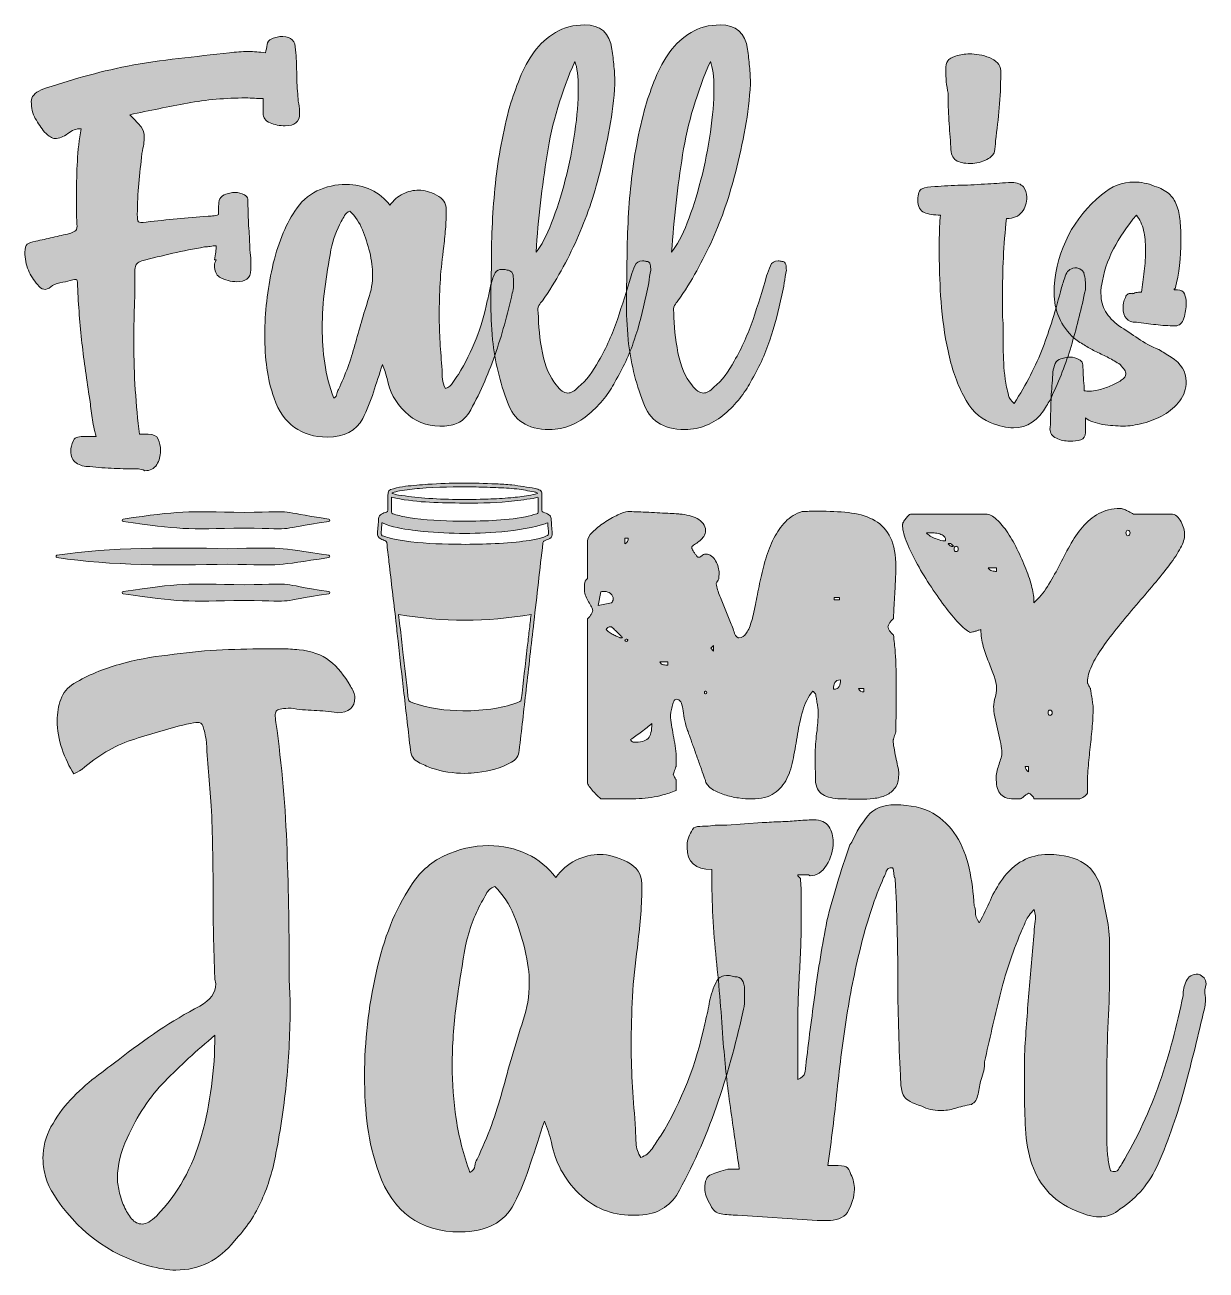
# Model space of a CAD drawing. Header units: inches. Extents: x 229 to 851, y -868 to -212.
import ezdxf

# ---------------------------------------------------------------- set-up
doc = ezdxf.new("R2010")
doc.units = ezdxf.units.IN
doc.header["$MEASUREMENT"] = 0
doc.layers.add('Layer 1', color=7, linetype='Continuous')

# ---------------------------------------------------------------- blocks, each defined once
blk = doc.blocks.new('block 3')
at = {"layer": 'Layer 1', "true_color": 0x040404}
h = blk.add_hatch(color=18, dxfattribs=at)
h.dxf.hatch_style = 2
edge = h.paths.add_edge_path()
edge.add_spline(control_points=[(569.02, -575.75), (569.02, -577.34), (569.17, -579.02), (569.48, -580.78), (569.79, -582.54), (570.12, -584.35), (570.47, -586.22), (570.81, -588.08), (571.14, -589.95), (571.45, -591.81), (571.76, -593.67), (571.92, -595.51), (571.92, -597.3), (571.92, -597.3), (571.92, -602.69), (571.92, -602.69), (571.92, -602.76), (571.83, -603), (571.66, -603.41), (571.49, -603.83), (571.31, -604.28), (571.14, -604.76), (570.97, -605.24), (570.81, -605.69), (570.67, -606.11), (570.54, -606.52), (570.47, -606.8), (570.47, -606.93), (570.47, -607), (570.54, -607.18), (570.67, -607.45), (570.81, -607.73), (570.97, -608.02), (571.14, -608.33), (571.31, -608.64), (571.49, -608.94), (571.66, -609.21), (571.83, -609.49), (571.92, -609.66), (571.92, -609.73), (571.92, -609.73), (571.92, -615.43), (571.92, -615.43), (569.36, -616.33), (567.05, -617.07), (564.98, -617.66), (562.9, -618.24), (560.85, -618.69), (558.81, -619), (556.78, -619.31), (554.67, -619.52), (552.49, -619.62), (550.32, -619.73), (547.82, -619.78), (544.99, -619.78), (544.5, -619.78), (543.65, -619.78), (542.45, -619.78), (541.24, -619.78), (539.96, -619.76), (538.61, -619.73), (537.27, -619.69), (535.99, -619.68), (534.78, -619.68), (533.57, -619.68), (532.73, -619.68), (532.24, -619.68), (531.9, -619.4), (531.35, -618.9), (530.59, -618.17), (529.83, -617.45), (529.05, -616.65), (528.26, -615.79), (527.46, -614.93), (526.75, -614.06), (526.13, -613.2), (525.51, -612.34), (525.2, -611.67), (525.2, -611.18), (525.2, -611.18), (525.2, -524.89), (525.2, -524.89), (525.41, -524.76), (525.67, -524.52), (525.98, -524.17), (526.29, -523.82), (526.6, -523.43), (526.91, -522.98), (527.22, -522.53), (527.48, -522.08), (527.69, -521.63), (527.89, -521.18), (528, -520.85), (528, -520.65), (528, -520.1), (527.77, -519.42), (527.32, -518.63), (526.87, -517.83), (526.37, -516.95), (525.82, -515.99), (525.27, -515.02), (524.77, -514.02), (524.32, -512.98), (523.87, -511.94), (523.65, -510.95), (523.65, -509.98), (523.65, -508.8), (523.66, -507.68), (523.7, -506.61), (523.73, -505.54), (524.23, -504.56), (525.2, -503.66), (525.2, -503.66), (525.2, -483.87), (525.2, -483.87), (525.2, -482.56), (526.08, -481.03), (527.84, -479.26), (529.6, -477.5), (531.67, -475.83), (534.06, -474.24), (536.44, -472.65), (538.8, -471.29), (541.15, -470.15), (543.5, -469.01), (545.26, -468.41), (546.44, -468.34), (547.13, -468.34), (548.21, -468.37), (549.7, -468.44), (551.18, -468.51), (552.84, -468.58), (554.67, -468.65), (556.5, -468.72), (558.43, -468.8), (560.47, -468.91), (562.51, -469.01), (564.42, -469.11), (566.22, -469.22), (568.01, -469.32), (569.6, -469.41), (570.99, -469.47), (572.37, -469.55), (573.37, -469.62), (573.99, -469.68), (575.58, -469.82), (577.17, -470.08), (578.75, -470.46), (580.34, -470.84), (581.77, -471.38), (583.05, -472.06), (584.33, -472.76), (585.38, -473.62), (586.21, -474.66), (587.04, -475.69), (587.45, -476.9), (587.45, -478.28), (587.45, -479.52), (587.16, -480.58), (586.57, -481.44), (585.99, -482.3), (585.31, -483.05), (584.56, -483.67), (583.79, -484.29), (583.02, -484.84), (582.22, -485.32), (581.43, -485.81), (580.83, -486.26), (580.41, -486.67), (580.34, -486.67), (580.31, -486.76), (580.31, -486.93), (580.31, -487.1), (580.31, -487.26), (580.31, -487.39), (580.31, -487.47), (580.31, -487.59), (580.31, -487.76), (580.31, -487.93), (580.34, -488.05), (580.41, -488.12), (580.55, -488.33), (580.74, -488.64), (580.98, -489.05), (581.22, -489.47), (581.5, -489.92), (581.81, -490.4), (582.12, -490.88), (582.41, -491.3), (582.69, -491.64), (582.97, -491.99), (583.14, -492.23), (583.21, -492.37), (583.21, -492.37), (583.52, -492.37), (583.52, -492.37), (583.59, -492.37), (583.62, -492.39), (583.62, -492.42), (583.62, -492.46), (583.66, -492.47), (583.73, -492.47), (583.73, -492.47), (583.83, -492.47), (583.83, -492.47), (584.24, -492.47), (584.57, -492.39), (584.81, -492.21), (585.06, -492.04), (585.3, -491.85), (585.54, -491.64), (585.78, -491.44), (586.06, -491.25), (586.37, -491.07), (586.68, -490.9), (587.07, -490.81), (587.56, -490.81), (588.73, -490.81), (589.75, -491.16), (590.61, -491.85), (591.48, -492.54), (592.2, -493.39), (592.79, -494.39), (593.38, -495.39), (593.83, -496.48), (594.14, -497.65), (594.45, -498.83), (594.6, -499.9), (594.6, -500.86), (594.6, -501.21), (594.59, -501.74), (594.55, -502.47), (594.51, -503.19), (594.5, -503.59), (594.5, -503.66), (594.5, -503.73), (594.43, -503.9), (594.29, -504.18), (594.15, -504.45), (593.98, -504.75), (593.77, -505.06), (593.57, -505.37), (593.4, -505.66), (593.26, -505.94), (593.12, -506.21), (593.05, -506.39), (593.05, -506.46), (593.46, -508.46), (594.1, -510.6), (594.97, -512.88), (595.83, -515.16), (596.76, -517.45), (597.76, -519.77), (598.76, -522.08), (599.73, -524.41), (600.66, -526.76), (601.59, -529.11), (602.37, -531.32), (602.99, -533.39), (603.06, -533.53), (603.27, -533.77), (603.62, -534.11), (603.96, -534.46), (604.24, -534.67), (604.44, -534.73), (604.44, -534.8), (604.53, -534.84), (604.7, -534.84), (604.88, -534.84), (605, -534.84), (605.06, -534.84), (606.65, -534.84), (607.98, -534.01), (609.05, -532.35), (610.12, -530.69), (611.06, -528.49), (611.85, -525.72), (612.64, -522.96), (613.37, -519.77), (614.03, -516.14), (614.68, -512.52), (615.42, -508.77), (616.25, -504.9), (617.08, -501.04), (618.07, -497.17), (619.2, -493.3), (620.34, -489.43), (621.76, -485.83), (623.45, -482.48), (625.14, -479.13), (627.2, -476.21), (629.61, -473.72), (632.03, -471.24), (634.93, -469.44), (638.32, -468.34), (638.73, -468.34), (639.44, -468.32), (640.44, -468.28), (641.44, -468.25), (642.51, -468.23), (643.65, -468.23), (644.79, -468.23), (645.86, -468.23), (646.86, -468.23), (647.86, -468.23), (648.57, -468.23), (648.99, -468.23), (654.58, -468.23), (659.74, -468.54), (664.47, -469.16), (669.2, -469.79), (673.31, -471.13), (676.8, -473.2), (680.28, -475.28), (683, -478.26), (684.93, -482.17), (686.86, -486.07), (687.83, -491.3), (687.83, -497.86), (687.83, -497.86), (687.83, -499.41), (687.83, -499.41), (687.76, -500.38), (687.68, -502.07), (687.57, -504.49), (687.47, -506.9), (687.33, -509.46), (687.16, -512.15), (686.98, -514.85), (686.85, -517.4), (686.74, -519.82), (686.64, -522.24), (686.55, -523.93), (686.48, -524.89), (686.28, -524.96), (686, -525.19), (685.65, -525.57), (685.31, -525.95), (684.98, -526.36), (684.67, -526.81), (684.36, -527.26), (684.1, -527.71), (683.89, -528.16), (683.69, -528.61), (683.58, -528.93), (683.58, -529.14), (683.58, -529.35), (683.69, -529.68), (683.89, -530.12), (684.1, -530.57), (684.36, -531.02), (684.67, -531.47), (684.98, -531.92), (685.31, -532.32), (685.65, -532.66), (686, -533.01), (686.28, -533.25), (686.48, -533.39), (686.9, -536.5), (687.21, -539.41), (687.42, -542.14), (687.62, -544.87), (687.76, -547.58), (687.83, -550.27), (687.9, -552.97), (687.93, -555.7), (687.93, -558.46), (687.93, -561.22), (687.93, -564.15), (687.93, -567.26), (687.93, -567.88), (687.93, -569.01), (687.93, -570.63), (687.93, -572.25), (687.92, -573.98), (687.88, -575.81), (687.85, -577.64), (687.83, -579.35), (687.83, -580.93), (687.83, -582.52), (687.83, -583.63), (687.83, -584.25), (687.69, -584.59), (687.45, -585.3), (687.11, -586.37), (686.76, -587.44), (686.55, -588.15), (686.48, -588.5), (686.41, -588.56), (686.38, -588.67), (686.38, -588.81), (686.38, -588.95), (686.38, -589.08), (686.38, -589.22), (686.38, -590.05), (686.52, -591.26), (686.8, -592.85), (687.07, -594.44), (687.38, -596.06), (687.73, -597.72), (688.07, -599.37), (688.4, -600.93), (688.71, -602.38), (689.02, -603.83), (689.21, -604.86), (689.28, -605.48), (689.28, -605.48), (689.28, -607.04), (689.28, -607.04), (689.28, -609.87), (688.66, -612.15), (687.42, -613.87), (686.17, -615.6), (684.57, -616.91), (682.6, -617.81), (680.63, -618.71), (678.44, -619.29), (676.02, -619.57), (673.6, -619.85), (671.19, -619.98), (668.77, -619.98), (667.11, -619.98), (665.51, -619.95), (663.95, -619.88), (662.4, -619.81), (661.04, -619.78), (659.86, -619.78), (656.06, -619.78), (652.85, -619.19), (650.23, -618.02), (647.6, -616.84), (646.02, -614.57), (645.46, -611.18), (645.46, -610.63), (645.45, -609.68), (645.41, -608.33), (645.38, -606.99), (645.34, -605.57), (645.31, -604.09), (645.27, -602.6), (645.26, -601.18), (645.26, -599.84), (645.26, -598.49), (645.26, -597.54), (645.26, -596.99), (645.26, -592.92), (645.51, -589), (646.03, -585.23), (646.55, -581.47), (646.81, -577.62), (646.81, -573.68), (646.81, -573.68), (646.81, -572.96), (646.81, -572.96), (646.74, -572.4), (646.64, -571.68), (646.5, -570.78), (646.36, -569.89), (646.22, -568.99), (646.08, -568.09), (645.95, -567.19), (645.81, -566.38), (645.67, -565.66), (645.53, -564.93), (645.46, -564.53), (645.46, -564.46), (645.39, -564.33), (645.17, -564.07), (644.79, -563.69), (644.41, -563.31), (644.15, -563.08), (644.01, -563.01), (641.6, -565.98), (639.82, -569.45), (638.68, -573.42), (637.54, -577.4), (636.62, -581.47), (635.93, -585.65), (635.24, -589.83), (634.54, -593.97), (633.81, -598.08), (633.09, -602.19), (631.93, -605.85), (630.34, -609.06), (628.75, -612.27), (626.52, -614.86), (623.66, -616.83), (620.79, -618.79), (616.84, -619.78), (611.8, -619.78), (609.79, -619.78), (607.5, -619.61), (604.91, -619.26), (602.32, -618.91), (599.82, -618.36), (597.4, -617.6), (594.98, -616.84), (592.86, -615.88), (591.03, -614.7), (589.2, -613.53), (588.01, -612.11), (587.45, -610.45), (587.39, -610.18), (587.09, -609.32), (586.57, -607.87), (586.06, -606.42), (585.45, -604.71), (584.76, -602.74), (584.07, -600.77), (583.33, -598.67), (582.54, -596.42), (581.74, -594.18), (581, -592.09), (580.31, -590.15), (579.62, -588.22), (579.03, -586.58), (578.55, -585.23), (578.06, -583.89), (577.79, -583.15), (577.72, -583), (577.03, -581.07), (576.54, -579.17), (576.27, -577.31), (575.99, -575.44), (575.73, -573.77), (575.49, -572.28), (575.25, -570.8), (574.89, -569.59), (574.4, -568.66), (573.92, -567.73), (573.09, -567.26), (571.92, -567.26), (571.43, -567.26), (571.02, -567.66), (570.67, -568.45), (570.33, -569.25), (570.04, -570.14), (569.79, -571.15), (569.55, -572.15), (569.36, -573.1), (569.22, -573.99), (569.08, -574.89), (569.02, -575.48), (569.02, -575.75)], knot_values=[0, 0, 0, 0, 1, 1, 1, 2, 2, 2, 3, 3, 3, 4, 4, 4, 5, 5, 5, 6, 6, 6, 7, 7, 7, 8, 8, 8, 9, 9, 9, 10, 10, 10, 11, 11, 11, 12, 12, 12, 13, 13, 13, 14, 14, 14, 15, 15, 15, 16, 16, 16, 17, 17, 17, 18, 18, 18, 19, 19, 19, 20, 20, 20, 21, 21, 21, 22, 22, 22, 23, 23, 23, 24, 24, 24, 25, 25, 25, 26, 26, 26, 27, 27, 27, 28, 28, 28, 29, 29, 29, 30, 30, 30, 31, 31, 31, 32, 32, 32, 33, 33, 33, 34, 34, 34, 35, 35, 35, 36, 36, 36, 37, 37, 37, 38, 38, 38, 39, 39, 39, 40, 40, 40, 41, 41, 41, 42, 42, 42, 43, 43, 43, 44, 44, 44, 45, 45, 45, 46, 46, 46, 47, 47, 47, 48, 48, 48, 49, 49, 49, 50, 50, 50, 51, 51, 51, 52, 52, 52, 53, 53, 53, 54, 54, 54, 55, 55, 55, 56, 56, 56, 57, 57, 57, 58, 58, 58, 59, 59, 59, 60, 60, 60, 61, 61, 61, 62, 62, 62, 63, 63, 63, 64, 64, 64, 65, 65, 65, 66, 66, 66, 67, 67, 67, 68, 68, 68, 69, 69, 69, 70, 70, 70, 71, 71, 71, 72, 72, 72, 73, 73, 73, 74, 74, 74, 75, 75, 75, 76, 76, 76, 77, 77, 77, 78, 78, 78, 79, 79, 79, 80, 80, 80, 81, 81, 81, 82, 82, 82, 83, 83, 83, 84, 84, 84, 85, 85, 85, 86, 86, 86, 87, 87, 87, 88, 88, 88, 89, 89, 89, 90, 90, 90, 91, 91, 91, 92, 92, 92, 93, 93, 93, 94, 94, 94, 95, 95, 95, 96, 96, 96, 97, 97, 97, 98, 98, 98, 99, 99, 99, 100, 100, 100, 101, 101, 101, 102, 102, 102, 103, 103, 103, 104, 104, 104, 105, 105, 105, 106, 106, 106, 107, 107, 107, 108, 108, 108, 109, 109, 109, 110, 110, 110, 111, 111, 111, 112, 112, 112, 113, 113, 113, 114, 114, 114, 115, 115, 115, 116, 116, 116, 117, 117, 117, 118, 118, 118, 119, 119, 119, 120, 120, 120, 121, 121, 121, 122, 122, 122, 123, 123, 123, 124, 124, 124, 125, 125, 125, 126, 126, 126, 127, 127, 127, 128, 128, 128, 129, 129, 129, 130, 130, 130, 131, 131, 131, 132, 132, 132, 133, 133, 133, 134, 134, 134, 135, 135, 135, 136, 136, 136, 137, 137, 137, 138, 138, 138, 139, 139, 139, 140, 140, 140, 141, 141, 141, 142, 142, 142, 143, 143, 143, 144, 144, 144, 145, 145, 145, 146, 146, 146, 147, 147, 147, 148, 148, 148, 149, 149, 149, 150, 150, 150, 151, 151, 151, 152, 152, 152, 153, 153, 153, 154, 154, 154, 155, 155, 155, 156, 156, 156, 157, 157, 157, 158, 158, 158, 159, 159, 159, 160, 160, 160, 161, 161, 161, 162, 162, 162, 163, 163, 163, 164, 164, 164, 165, 165, 165, 166, 166, 166, 167, 167, 167, 168, 168, 168, 169, 169, 169, 170, 170, 170, 171, 171, 171, 172, 172, 172, 173, 173, 173, 174, 174, 174, 175, 175, 175, 176, 176, 176, 177, 177, 177, 178, 178, 178, 179, 179, 179, 180, 180, 180, 181, 181, 181, 181], degree=3, periodic=1)
edge = h.paths.add_edge_path()
edge.add_spline(control_points=[(537.94, -516.4), (538.08, -516.33), (538.25, -516.07), (538.46, -515.62), (538.67, -515.18), (538.77, -514.85), (538.77, -514.64), (538.77, -513.33), (538.32, -512.31), (537.42, -511.58), (536.52, -510.86), (535.42, -510.5), (534.11, -510.5), (533.83, -510.5), (533.54, -510.5), (533.23, -510.5), (532.92, -510.5), (532.59, -510.57), (532.24, -510.7), (532.24, -510.7), (530.9, -517.85), (530.9, -517.85), (530.9, -517.85), (537.94, -516.4), (537.94, -516.4)], knot_values=[0, 0, 0, 0, 1, 1, 1, 2, 2, 2, 3, 3, 3, 4, 4, 4, 5, 5, 5, 6, 6, 6, 7, 7, 7, 8, 8, 8, 8], degree=3, periodic=1)
edge = h.paths.add_edge_path()
edge.add_spline(control_points=[(542.91, -534.84), (542.98, -534.84), (543.1, -534.84), (543.28, -534.84), (543.45, -534.84), (543.57, -534.8), (543.64, -534.73), (543.43, -534.53), (543.07, -534.15), (542.55, -533.59), (542.03, -533.04), (541.46, -532.47), (540.84, -531.89), (540.22, -531.3), (539.63, -530.75), (539.08, -530.23), (538.53, -529.71), (538.15, -529.35), (537.94, -529.14), (537.94, -529.14), (537.63, -529.04), (537.63, -529.04), (537.63, -529.04), (537.22, -529.04), (537.22, -529.04), (536.8, -529.04), (536.39, -529.19), (535.97, -529.5), (535.56, -529.81), (535.28, -530.14), (535.14, -530.49), (535.42, -530.97), (535.9, -531.46), (536.6, -531.94), (537.28, -532.42), (538.01, -532.85), (538.77, -533.23), (539.53, -533.61), (540.24, -533.94), (540.89, -534.22), (541.55, -534.49), (541.98, -534.67), (542.19, -534.73), (542.19, -534.8), (542.27, -534.84), (542.45, -534.84), (542.62, -534.84), (542.77, -534.84), (542.91, -534.84)], knot_values=[0, 0, 0, 0, 1, 1, 1, 2, 2, 2, 3, 3, 3, 4, 4, 4, 5, 5, 5, 6, 6, 6, 7, 7, 7, 8, 8, 8, 9, 9, 9, 10, 10, 10, 11, 11, 11, 12, 12, 12, 13, 13, 13, 14, 14, 14, 15, 15, 15, 16, 16, 16, 16], degree=3, periodic=1)
edge = h.paths.add_edge_path()
edge.add_spline(control_points=[(546.44, -536.19), (546.5, -535.98), (546.45, -535.82), (546.28, -535.72), (546.11, -535.61), (545.92, -535.56), (545.71, -535.56), (545.16, -535.56), (544.92, -535.77), (544.99, -536.19), (545.12, -536.6), (545.36, -536.81), (545.71, -536.81), (546.12, -536.81), (546.37, -536.6), (546.44, -536.19)], knot_values=[0, 0, 0, 0, 1, 1, 1, 2, 2, 2, 3, 3, 3, 4, 4, 4, 5, 5, 5, 5], degree=3, periodic=1)
edge = h.paths.add_edge_path()
edge.add_spline(control_points=[(544.99, -485.32), (546.16, -484.7), (546.75, -483.74), (546.75, -482.42), (546.75, -482.42), (544.99, -482.42), (544.99, -482.42), (544.99, -482.42), (544.99, -485.32), (544.99, -485.32)], knot_values=[0, 0, 0, 0, 1, 1, 1, 2, 2, 2, 3, 3, 3, 3], degree=3, periodic=1)
edge = h.paths.add_edge_path()
edge.add_spline(control_points=[(549.23, -589.95), (551.23, -589.95), (552.87, -589.79), (554.15, -589.48), (555.43, -589.17), (556.43, -588.65), (557.16, -587.93), (557.88, -587.2), (558.4, -586.18), (558.71, -584.87), (559.02, -583.56), (559.18, -581.93), (559.18, -580), (557.59, -581.38), (555.78, -582.85), (553.74, -584.4), (551.7, -585.96), (549.75, -587.32), (547.88, -588.5), (547.95, -588.63), (548.16, -588.89), (548.51, -589.27), (548.85, -589.65), (549.09, -589.88), (549.23, -589.95)], knot_values=[0, 0, 0, 0, 1, 1, 1, 2, 2, 2, 3, 3, 3, 4, 4, 4, 5, 5, 5, 6, 6, 6, 7, 7, 7, 8, 8, 8, 8], degree=3, periodic=1)
edge = h.paths.add_edge_path()
edge.add_spline(control_points=[(563.42, -547.48), (563.7, -548.37), (564.3, -548.91), (565.24, -549.08), (566.17, -549.26), (566.98, -549.34), (567.67, -549.34), (567.67, -549.34), (567.67, -547.48), (567.67, -547.48), (567.67, -547.48), (563.42, -547.48), (563.42, -547.48)], knot_values=[0, 0, 0, 0, 1, 1, 1, 2, 2, 2, 3, 3, 3, 4, 4, 4, 4], degree=3, periodic=1)
edge = h.paths.add_edge_path()
edge.add_spline(control_points=[(587.45, -563.01), (587.25, -562.94), (587.09, -563), (586.99, -563.17), (586.88, -563.34), (586.83, -563.53), (586.83, -563.74), (586.83, -563.95), (586.88, -564.14), (586.99, -564.31), (587.09, -564.48), (587.25, -564.53), (587.45, -564.46), (587.87, -564.33), (588.08, -564.09), (588.08, -563.74), (588.08, -563.39), (587.87, -563.15), (587.45, -563.01)], knot_values=[0, 0, 0, 0, 1, 1, 1, 2, 2, 2, 3, 3, 3, 4, 4, 4, 5, 5, 5, 6, 6, 6, 6], degree=3, periodic=1)
h.paths.add_polyline_path([(591.7, -541.88), (591.7, -538.98), (590.25, -540.43)])
edge = h.paths.add_edge_path()
edge.add_spline(control_points=[(658.62, -557.11), (657.1, -557.11), (656.1, -557.57), (655.61, -558.51), (655.13, -559.44), (654.89, -560.6), (654.89, -561.98), (656.41, -561.98), (657.41, -561.51), (657.89, -560.58), (658.38, -559.65), (658.62, -558.49), (658.62, -557.11)], knot_values=[0, 0, 0, 0, 1, 1, 1, 2, 2, 2, 3, 3, 3, 4, 4, 4, 4], degree=3, periodic=1)
h.paths.add_polyline_path([(655.3, -514.95), (658.1, -514.95), (658.1, -513.6), (655.3, -513.6)])
edge = h.paths.add_edge_path()
edge.add_spline(control_points=[(668.05, -561.67), (668.67, -562.84), (669.6, -563.43), (670.84, -563.43), (670.84, -563.43), (670.84, -561.67), (670.84, -561.67), (670.84, -561.67), (668.05, -561.67), (668.05, -561.67)], knot_values=[0, 0, 0, 0, 1, 1, 1, 2, 2, 2, 3, 3, 3, 3], degree=3, periodic=1)
h = blk.add_hatch(color=18, dxfattribs=at)
h.dxf.hatch_style = 2
edge = h.paths.add_edge_path()
edge.add_spline(control_points=[(743.66, -594.19), (743.52, -592.88), (743.23, -591.21), (742.78, -589.17), (742.33, -587.13), (741.85, -585.02), (741.33, -582.85), (740.82, -580.68), (740.35, -578.55), (739.93, -576.48), (739.52, -574.41), (739.31, -572.68), (739.31, -571.3), (739.31, -569.5), (739.57, -567.83), (740.09, -566.28), (740.61, -564.72), (740.86, -563.12), (740.86, -561.46), (740.86, -559.53), (740.43, -557.4), (739.57, -555.09), (738.71, -552.78), (737.76, -550.31), (736.72, -547.68), (735.69, -545.06), (734.74, -542.3), (733.87, -539.4), (733.01, -536.5), (732.58, -533.56), (732.58, -530.59), (732.37, -530.59), (732.04, -530.66), (731.59, -530.8), (731.14, -530.94), (730.63, -531.11), (730.04, -531.32), (729.45, -531.52), (728.88, -531.7), (728.33, -531.83), (727.78, -531.97), (727.33, -532.04), (726.98, -532.04), (726.85, -532.04), (726.74, -532.01), (726.68, -531.94), (725.15, -531.18), (723.22, -529.56), (720.87, -527.07), (718.52, -524.58), (716.04, -521.6), (713.42, -518.11), (710.79, -514.62), (708.15, -510.84), (705.49, -506.77), (702.83, -502.69), (700.45, -498.69), (698.34, -494.75), (696.24, -490.81), (694.53, -487.14), (693.22, -483.72), (691.91, -480.3), (691.25, -477.52), (691.25, -475.38), (691.25, -475.03), (691.42, -474.55), (691.76, -473.93), (692.11, -473.31), (692.53, -472.69), (693.01, -472.06), (693.49, -471.44), (693.96, -470.89), (694.41, -470.41), (694.86, -469.93), (695.22, -469.68), (695.49, -469.68), (695.49, -469.68), (735.17, -469.68), (735.17, -469.68), (736.96, -469.68), (738.86, -470.61), (740.86, -472.48), (742.87, -474.34), (744.84, -476.73), (746.77, -479.63), (748.7, -482.53), (750.53, -485.77), (752.26, -489.36), (753.99, -492.95), (755.5, -496.48), (756.82, -499.93), (758.13, -503.38), (759.11, -506.58), (759.77, -509.51), (760.43, -512.45), (760.68, -514.74), (760.55, -516.4), (763.24, -514.05), (765.62, -511.2), (767.69, -507.85), (769.77, -504.51), (771.75, -501), (773.65, -497.34), (775.55, -493.68), (777.48, -490.02), (779.45, -486.36), (781.42, -482.7), (783.65, -479.42), (786.13, -476.52), (788.62, -473.62), (791.47, -471.27), (794.68, -469.47), (797.89, -467.68), (801.67, -466.78), (806.02, -466.78), (806.02, -466.78), (806.75, -466.78), (806.75, -466.78), (806.88, -466.85), (807.06, -466.89), (807.26, -466.89), (807.47, -466.96), (807.85, -467.11), (808.4, -467.35), (808.96, -467.6), (809.54, -467.87), (810.16, -468.18), (810.79, -468.49), (811.36, -468.79), (811.87, -469.06), (812.39, -469.34), (812.75, -469.55), (812.96, -469.68), (812.96, -469.68), (832.75, -469.68), (832.75, -469.68), (833.92, -469.68), (834.95, -470.08), (835.85, -470.87), (836.75, -471.67), (837.51, -472.64), (838.13, -473.78), (838.75, -474.91), (839.22, -476.1), (839.53, -477.35), (839.84, -478.59), (840, -479.66), (840, -480.56), (840, -482.49), (839.27, -484.82), (837.82, -487.55), (836.37, -490.28), (834.44, -493.25), (832.02, -496.46), (829.6, -499.67), (826.86, -503.09), (823.79, -506.71), (820.71, -510.34), (817.59, -514.02), (814.41, -517.75), (811.23, -521.47), (808.11, -525.2), (805.04, -528.93), (801.96, -532.66), (799.22, -536.27), (796.8, -539.76), (794.38, -543.25), (792.45, -546.54), (791, -549.65), (789.55, -552.76), (788.83, -555.55), (788.83, -558.04), (788.83, -558.04), (788.83, -558.87), (788.83, -558.87), (788.83, -558.94), (788.91, -559.11), (789.08, -559.39), (789.26, -559.67), (789.41, -559.96), (789.55, -560.27), (789.69, -560.58), (789.84, -560.87), (790.02, -561.15), (790.19, -561.43), (790.28, -561.6), (790.28, -561.67), (790.41, -562.15), (790.55, -562.88), (790.69, -563.84), (790.83, -564.81), (790.98, -565.83), (791.16, -566.9), (791.33, -567.97), (791.47, -568.94), (791.57, -569.8), (791.68, -570.66), (791.73, -571.23), (791.73, -571.51), (791.73, -575.44), (791.55, -579.24), (791.21, -582.9), (790.86, -586.56), (790.48, -590.22), (790.07, -593.88), (789.65, -597.54), (789.31, -601.25), (789.03, -605.02), (788.76, -608.78), (788.69, -612.7), (788.83, -616.77), (788.48, -617.33), (787.84, -617.95), (786.91, -618.64), (785.98, -619.33), (785.23, -619.68), (784.68, -619.68), (784.68, -619.68), (760.55, -619.68), (760.55, -619.68), (760.55, -619.26), (760.18, -618.67), (759.46, -617.91), (758.73, -617.15), (758.16, -616.77), (757.75, -616.77), (757.61, -616.77), (757.34, -616.91), (756.92, -617.19), (756.51, -617.47), (756.07, -617.79), (755.63, -618.17), (755.18, -618.55), (754.75, -618.9), (754.33, -619.21), (753.92, -619.52), (753.64, -619.68), (753.5, -619.68), (753.43, -619.68), (752.99, -619.69), (752.16, -619.73), (751.33, -619.76), (750.67, -619.78), (750.19, -619.78), (748.25, -619.78), (746.67, -619.52), (745.42, -619), (744.18, -618.48), (743.21, -617.74), (742.52, -616.77), (741.83, -615.81), (741.35, -614.62), (741.07, -613.2), (740.8, -611.79), (740.66, -610.18), (740.66, -608.38), (740.66, -607.14), (740.82, -605.95), (741.12, -604.81), (741.44, -603.67), (741.78, -602.55), (742.16, -601.44), (742.54, -600.34), (742.89, -599.25), (743.2, -598.18), (743.51, -597.11), (743.66, -596.06), (743.66, -595.02), (743.66, -595.02), (743.66, -594.19), (743.66, -594.19)], knot_values=[0, 0, 0, 0, 1, 1, 1, 2, 2, 2, 3, 3, 3, 4, 4, 4, 5, 5, 5, 6, 6, 6, 7, 7, 7, 8, 8, 8, 9, 9, 9, 10, 10, 10, 11, 11, 11, 12, 12, 12, 13, 13, 13, 14, 14, 14, 15, 15, 15, 16, 16, 16, 17, 17, 17, 18, 18, 18, 19, 19, 19, 20, 20, 20, 21, 21, 21, 22, 22, 22, 23, 23, 23, 24, 24, 24, 25, 25, 25, 26, 26, 26, 27, 27, 27, 28, 28, 28, 29, 29, 29, 30, 30, 30, 31, 31, 31, 32, 32, 32, 33, 33, 33, 34, 34, 34, 35, 35, 35, 36, 36, 36, 37, 37, 37, 38, 38, 38, 39, 39, 39, 40, 40, 40, 41, 41, 41, 42, 42, 42, 43, 43, 43, 44, 44, 44, 45, 45, 45, 46, 46, 46, 47, 47, 47, 48, 48, 48, 49, 49, 49, 50, 50, 50, 51, 51, 51, 52, 52, 52, 53, 53, 53, 54, 54, 54, 55, 55, 55, 56, 56, 56, 57, 57, 57, 58, 58, 58, 59, 59, 59, 60, 60, 60, 61, 61, 61, 62, 62, 62, 63, 63, 63, 64, 64, 64, 65, 65, 65, 66, 66, 66, 67, 67, 67, 68, 68, 68, 69, 69, 69, 70, 70, 70, 71, 71, 71, 72, 72, 72, 73, 73, 73, 74, 74, 74, 75, 75, 75, 76, 76, 76, 77, 77, 77, 78, 78, 78, 79, 79, 79, 80, 80, 80, 81, 81, 81, 82, 82, 82, 83, 83, 83, 84, 84, 84, 85, 85, 85, 86, 86, 86, 87, 87, 87, 88, 88, 88, 89, 89, 89, 90, 90, 90, 90], degree=3, periodic=1)
edge = h.paths.add_edge_path()
edge.add_spline(control_points=[(713.21, -483.87), (713.21, -483.87), (713.93, -483.87), (713.93, -483.87), (714.07, -482.84), (713.83, -482.03), (713.21, -481.44), (712.59, -480.85), (711.81, -480.42), (710.88, -480.14), (709.94, -479.87), (708.98, -479.7), (707.98, -479.63), (706.97, -479.56), (706.13, -479.52), (705.44, -479.52), (705.3, -479.52), (705.06, -479.54), (704.71, -479.58), (704.37, -479.61), (704.13, -479.63), (703.99, -479.63), (704.33, -480.18), (704.97, -480.73), (705.9, -481.29), (706.84, -481.84), (707.79, -482.29), (708.75, -482.63), (709.86, -483.12), (711.1, -483.53), (712.48, -483.87), (712.48, -483.87), (713.21, -483.87), (713.21, -483.87)], knot_values=[0, 0, 0, 0, 1, 1, 1, 2, 2, 2, 3, 3, 3, 4, 4, 4, 5, 5, 5, 6, 6, 6, 7, 7, 7, 8, 8, 8, 9, 9, 9, 10, 10, 10, 11, 11, 11, 11], degree=3, periodic=1)
edge = h.paths.add_edge_path()
edge.add_spline(control_points=[(715.38, -485.32), (715.45, -485.46), (715.66, -485.7), (716, -486.05), (716.35, -486.4), (716.59, -486.6), (716.73, -486.67), (716.73, -486.67), (717.04, -486.67), (717.04, -486.67), (717.11, -486.74), (717.25, -486.77), (717.45, -486.77), (717.52, -486.77), (717.64, -486.76), (717.82, -486.72), (717.99, -486.69), (718.11, -486.67), (718.18, -486.67), (718.04, -486.53), (717.8, -486.29), (717.45, -485.95), (717.11, -485.6), (716.87, -485.39), (716.73, -485.32), (716.73, -485.26), (716.64, -485.22), (716.47, -485.22), (716.3, -485.22), (716.14, -485.22), (716, -485.22), (715.94, -485.22), (715.83, -485.22), (715.69, -485.22), (715.56, -485.22), (715.45, -485.26), (715.38, -485.32)], knot_values=[0, 0, 0, 0, 1, 1, 1, 2, 2, 2, 3, 3, 3, 4, 4, 4, 5, 5, 5, 6, 6, 6, 7, 7, 7, 8, 8, 8, 9, 9, 9, 10, 10, 10, 11, 11, 11, 12, 12, 12, 12], degree=3, periodic=1)
edge = h.paths.add_edge_path()
edge.add_spline(control_points=[(719.53, -486.67), (719.18, -486.67), (718.92, -486.81), (718.75, -487.09), (718.58, -487.36), (718.49, -487.69), (718.49, -488.07), (718.49, -488.45), (718.58, -488.78), (718.75, -489.05), (718.92, -489.33), (719.18, -489.47), (719.53, -489.47), (719.87, -489.47), (720.15, -489.33), (720.36, -489.05), (720.56, -488.78), (720.67, -488.45), (720.67, -488.07), (720.67, -487.69), (720.56, -487.36), (720.36, -487.09), (720.15, -486.81), (719.87, -486.67), (719.53, -486.67)], knot_values=[0, 0, 0, 0, 1, 1, 1, 2, 2, 2, 3, 3, 3, 4, 4, 4, 5, 5, 5, 6, 6, 6, 7, 7, 7, 8, 8, 8, 8], degree=3, periodic=1)
edge = h.paths.add_edge_path()
edge.add_spline(control_points=[(736.51, -497.96), (736.86, -498.86), (737.5, -499.41), (738.43, -499.62), (739.36, -499.83), (740.14, -499.93), (740.76, -499.93), (740.76, -499.93), (740.76, -497.96), (740.76, -497.96), (740.76, -497.96), (736.51, -497.96), (736.51, -497.96)], knot_values=[0, 0, 0, 0, 1, 1, 1, 2, 2, 2, 3, 3, 3, 4, 4, 4, 4], degree=3, periodic=1)
edge = h.paths.add_edge_path()
edge.add_spline(control_points=[(755.99, -602.69), (755.99, -603.93), (756.57, -604.86), (757.75, -605.48), (757.75, -605.48), (757.75, -602.69), (757.75, -602.69), (757.75, -602.69), (755.99, -602.69), (755.99, -602.69)], knot_values=[0, 0, 0, 0, 1, 1, 1, 2, 2, 2, 3, 3, 3, 3], degree=3, periodic=1)
edge = h.paths.add_edge_path()
edge.add_spline(control_points=[(769.04, -572.96), (768.7, -572.96), (768.44, -573.1), (768.26, -573.37), (768.09, -573.65), (768.01, -573.98), (768.01, -574.36), (768.01, -574.74), (768.09, -575.06), (768.26, -575.34), (768.44, -575.62), (768.7, -575.75), (769.04, -575.75), (769.39, -575.75), (769.66, -575.62), (769.87, -575.34), (770.08, -575.06), (770.18, -574.74), (770.18, -574.36), (770.18, -573.98), (770.08, -573.65), (769.87, -573.37), (769.66, -573.1), (769.39, -572.96), (769.04, -572.96)], knot_values=[0, 0, 0, 0, 1, 1, 1, 2, 2, 2, 3, 3, 3, 4, 4, 4, 5, 5, 5, 6, 6, 6, 7, 7, 7, 8, 8, 8, 8], degree=3, periodic=1)
edge = h.paths.add_edge_path()
edge.add_spline(control_points=[(810.06, -478.18), (809.71, -478.18), (809.46, -478.33), (809.28, -478.64), (809.11, -478.95), (809.02, -479.28), (809.02, -479.63), (809.02, -479.97), (809.11, -480.3), (809.28, -480.61), (809.46, -480.92), (809.71, -481.08), (810.06, -481.08), (810.41, -481.08), (810.68, -480.92), (810.89, -480.61), (811.1, -480.3), (811.2, -479.97), (811.2, -479.63), (811.2, -479.28), (811.1, -478.95), (810.89, -478.64), (810.68, -478.33), (810.41, -478.18), (810.06, -478.18)], knot_values=[0, 0, 0, 0, 1, 1, 1, 2, 2, 2, 3, 3, 3, 4, 4, 4, 5, 5, 5, 6, 6, 6, 7, 7, 7, 8, 8, 8, 8], degree=3, periodic=1)
at = {"layer": 'Layer 1', "lineweight": 0}
for points in [[(655.3, -514.95), (658.1, -514.95), (658.1, -513.6), (655.3, -513.6), (655.3, -514.95)], [(591.7, -541.88), (591.7, -538.98), (590.25, -540.43), (591.7, -541.88)]]:
    blk.add_lwpolyline(points, dxfattribs=at)
for points, knots in [([(569.02, -575.75), (569.02, -577.34), (569.17, -579.02), (569.48, -580.78), (569.79, -582.54), (570.12, -584.35), (570.47, -586.22), (570.81, -588.08), (571.14, -589.95), (571.45, -591.81), (571.76, -593.67), (571.92, -595.51), (571.92, -597.3), (571.92, -597.3), (571.92, -602.69), (571.92, -602.69), (571.92, -602.76), (571.83, -603), (571.66, -603.41), (571.49, -603.83), (571.31, -604.28), (571.14, -604.76), (570.97, -605.24), (570.81, -605.69), (570.67, -606.11), (570.54, -606.52), (570.47, -606.8), (570.47, -606.93), (570.47, -607), (570.54, -607.18), (570.67, -607.45), (570.81, -607.73), (570.97, -608.02), (571.14, -608.33), (571.31, -608.64), (571.49, -608.94), (571.66, -609.21), (571.83, -609.49), (571.92, -609.66), (571.92, -609.73), (571.92, -609.73), (571.92, -615.43), (571.92, -615.43), (569.36, -616.33), (567.05, -617.07), (564.98, -617.66), (562.9, -618.24), (560.85, -618.69), (558.81, -619), (556.78, -619.31), (554.67, -619.52), (552.49, -619.62), (550.32, -619.73), (547.82, -619.78), (544.99, -619.78), (544.5, -619.78), (543.65, -619.78), (542.45, -619.78), (541.24, -619.78), (539.96, -619.76), (538.61, -619.73), (537.27, -619.69), (535.99, -619.68), (534.78, -619.68), (533.57, -619.68), (532.73, -619.68), (532.24, -619.68), (531.9, -619.4), (531.35, -618.9), (530.59, -618.17), (529.83, -617.45), (529.05, -616.65), (528.26, -615.79), (527.46, -614.93), (526.75, -614.06), (526.13, -613.2), (525.51, -612.34), (525.2, -611.67), (525.2, -611.18), (525.2, -611.18), (525.2, -524.89), (525.2, -524.89), (525.41, -524.76), (525.67, -524.52), (525.98, -524.17), (526.29, -523.82), (526.6, -523.43), (526.91, -522.98), (527.22, -522.53), (527.48, -522.08), (527.69, -521.63), (527.89, -521.18), (528, -520.85), (528, -520.65), (528, -520.1), (527.77, -519.42), (527.32, -518.63), (526.87, -517.83), (526.37, -516.95), (525.82, -515.99), (525.27, -515.02), (524.77, -514.02), (524.32, -512.98), (523.87, -511.94), (523.65, -510.95), (523.65, -509.98), (523.65, -508.8), (523.66, -507.68), (523.7, -506.61), (523.73, -505.54), (524.23, -504.56), (525.2, -503.66), (525.2, -503.66), (525.2, -483.87), (525.2, -483.87), (525.2, -482.56), (526.08, -481.03), (527.84, -479.26), (529.6, -477.5), (531.67, -475.83), (534.06, -474.24), (536.44, -472.65), (538.8, -471.29), (541.15, -470.15), (543.5, -469.01), (545.26, -468.41), (546.44, -468.34), (547.13, -468.34), (548.21, -468.37), (549.7, -468.44), (551.18, -468.51), (552.84, -468.58), (554.67, -468.65), (556.5, -468.72), (558.43, -468.8), (560.47, -468.91), (562.51, -469.01), (564.42, -469.11), (566.22, -469.22), (568.01, -469.32), (569.6, -469.41), (570.99, -469.47), (572.37, -469.55), (573.37, -469.62), (573.99, -469.68), (575.58, -469.82), (577.17, -470.08), (578.75, -470.46), (580.34, -470.84), (581.77, -471.38), (583.05, -472.06), (584.33, -472.76), (585.38, -473.62), (586.21, -474.66), (587.04, -475.69), (587.45, -476.9), (587.45, -478.28), (587.45, -479.52), (587.16, -480.58), (586.57, -481.44), (585.99, -482.3), (585.31, -483.05), (584.56, -483.67), (583.79, -484.29), (583.02, -484.84), (582.22, -485.32), (581.43, -485.81), (580.83, -486.26), (580.41, -486.67), (580.34, -486.67), (580.31, -486.76), (580.31, -486.93), (580.31, -487.1), (580.31, -487.26), (580.31, -487.39), (580.31, -487.47), (580.31, -487.59), (580.31, -487.76), (580.31, -487.93), (580.34, -488.05), (580.41, -488.12), (580.55, -488.33), (580.74, -488.64), (580.98, -489.05), (581.22, -489.47), (581.5, -489.92), (581.81, -490.4), (582.12, -490.88), (582.41, -491.3), (582.69, -491.64), (582.97, -491.99), (583.14, -492.23), (583.21, -492.37), (583.21, -492.37), (583.52, -492.37), (583.52, -492.37), (583.59, -492.37), (583.62, -492.39), (583.62, -492.42), (583.62, -492.46), (583.66, -492.47), (583.73, -492.47), (583.73, -492.47), (583.83, -492.47), (583.83, -492.47), (584.24, -492.47), (584.57, -492.39), (584.81, -492.21), (585.06, -492.04), (585.3, -491.85), (585.54, -491.64), (585.78, -491.44), (586.06, -491.25), (586.37, -491.07), (586.68, -490.9), (587.07, -490.81), (587.56, -490.81), (588.73, -490.81), (589.75, -491.16), (590.61, -491.85), (591.48, -492.54), (592.2, -493.39), (592.79, -494.39), (593.38, -495.39), (593.83, -496.48), (594.14, -497.65), (594.45, -498.83), (594.6, -499.9), (594.6, -500.86), (594.6, -501.21), (594.59, -501.74), (594.55, -502.47), (594.51, -503.19), (594.5, -503.59), (594.5, -503.66), (594.5, -503.73), (594.43, -503.9), (594.29, -504.18), (594.15, -504.45), (593.98, -504.75), (593.77, -505.06), (593.57, -505.37), (593.4, -505.66), (593.26, -505.94), (593.12, -506.21), (593.05, -506.39), (593.05, -506.46), (593.46, -508.46), (594.1, -510.6), (594.97, -512.88), (595.83, -515.16), (596.76, -517.45), (597.76, -519.77), (598.76, -522.08), (599.73, -524.41), (600.66, -526.76), (601.59, -529.11), (602.37, -531.32), (602.99, -533.39), (603.06, -533.53), (603.27, -533.77), (603.62, -534.11), (603.96, -534.46), (604.24, -534.67), (604.44, -534.73), (604.44, -534.8), (604.53, -534.84), (604.7, -534.84), (604.88, -534.84), (605, -534.84), (605.06, -534.84), (606.65, -534.84), (607.98, -534.01), (609.05, -532.35), (610.12, -530.69), (611.06, -528.49), (611.85, -525.72), (612.64, -522.96), (613.37, -519.77), (614.03, -516.14), (614.68, -512.52), (615.42, -508.77), (616.25, -504.9), (617.08, -501.04), (618.07, -497.17), (619.2, -493.3), (620.34, -489.43), (621.76, -485.83), (623.45, -482.48), (625.14, -479.13), (627.2, -476.21), (629.61, -473.72), (632.03, -471.24), (634.93, -469.44), (638.32, -468.34), (638.73, -468.34), (639.44, -468.32), (640.44, -468.28), (641.44, -468.25), (642.51, -468.23), (643.65, -468.23), (644.79, -468.23), (645.86, -468.23), (646.86, -468.23), (647.86, -468.23), (648.57, -468.23), (648.99, -468.23), (654.58, -468.23), (659.74, -468.54), (664.47, -469.16), (669.2, -469.79), (673.31, -471.13), (676.8, -473.2), (680.28, -475.28), (683, -478.26), (684.93, -482.17), (686.86, -486.07), (687.83, -491.3), (687.83, -497.86), (687.83, -497.86), (687.83, -499.41), (687.83, -499.41), (687.76, -500.38), (687.68, -502.07), (687.57, -504.49), (687.47, -506.9), (687.33, -509.46), (687.16, -512.15), (686.98, -514.85), (686.85, -517.4), (686.74, -519.82), (686.64, -522.24), (686.55, -523.93), (686.48, -524.89), (686.28, -524.96), (686, -525.19), (685.65, -525.57), (685.31, -525.95), (684.98, -526.36), (684.67, -526.81), (684.36, -527.26), (684.1, -527.71), (683.89, -528.16), (683.69, -528.61), (683.58, -528.93), (683.58, -529.14), (683.58, -529.35), (683.69, -529.68), (683.89, -530.12), (684.1, -530.57), (684.36, -531.02), (684.67, -531.47), (684.98, -531.92), (685.31, -532.32), (685.65, -532.66), (686, -533.01), (686.28, -533.25), (686.48, -533.39), (686.9, -536.5), (687.21, -539.41), (687.42, -542.14), (687.62, -544.87), (687.76, -547.58), (687.83, -550.27), (687.9, -552.97), (687.93, -555.7), (687.93, -558.46), (687.93, -561.22), (687.93, -564.15), (687.93, -567.26), (687.93, -567.88), (687.93, -569.01), (687.93, -570.63), (687.93, -572.25), (687.92, -573.98), (687.88, -575.81), (687.85, -577.64), (687.83, -579.35), (687.83, -580.93), (687.83, -582.52), (687.83, -583.63), (687.83, -584.25), (687.69, -584.59), (687.45, -585.3), (687.11, -586.37), (686.76, -587.44), (686.55, -588.15), (686.48, -588.5), (686.41, -588.56), (686.38, -588.67), (686.38, -588.81), (686.38, -588.95), (686.38, -589.08), (686.38, -589.22), (686.38, -590.05), (686.52, -591.26), (686.8, -592.85), (687.07, -594.44), (687.38, -596.06), (687.73, -597.72), (688.07, -599.37), (688.4, -600.93), (688.71, -602.38), (689.02, -603.83), (689.21, -604.86), (689.28, -605.48), (689.28, -605.48), (689.28, -607.04), (689.28, -607.04), (689.28, -609.87), (688.66, -612.15), (687.42, -613.87), (686.17, -615.6), (684.57, -616.91), (682.6, -617.81), (680.63, -618.71), (678.44, -619.29), (676.02, -619.57), (673.6, -619.85), (671.19, -619.98), (668.77, -619.98), (667.11, -619.98), (665.51, -619.95), (663.95, -619.88), (662.4, -619.81), (661.04, -619.78), (659.86, -619.78), (656.06, -619.78), (652.85, -619.19), (650.23, -618.02), (647.6, -616.84), (646.02, -614.57), (645.46, -611.18), (645.46, -610.63), (645.45, -609.68), (645.41, -608.33), (645.38, -606.99), (645.34, -605.57), (645.31, -604.09), (645.27, -602.6), (645.26, -601.18), (645.26, -599.84), (645.26, -598.49), (645.26, -597.54), (645.26, -596.99), (645.26, -592.92), (645.51, -589), (646.03, -585.23), (646.55, -581.47), (646.81, -577.62), (646.81, -573.68), (646.81, -573.68), (646.81, -572.96), (646.81, -572.96), (646.74, -572.4), (646.64, -571.68), (646.5, -570.78), (646.36, -569.89), (646.22, -568.99), (646.08, -568.09), (645.95, -567.19), (645.81, -566.38), (645.67, -565.66), (645.53, -564.93), (645.46, -564.53), (645.46, -564.46), (645.39, -564.33), (645.17, -564.07), (644.79, -563.69), (644.41, -563.31), (644.15, -563.08), (644.01, -563.01), (641.6, -565.98), (639.82, -569.45), (638.68, -573.42), (637.54, -577.4), (636.62, -581.47), (635.93, -585.65), (635.24, -589.83), (634.54, -593.97), (633.81, -598.08), (633.09, -602.19), (631.93, -605.85), (630.34, -609.06), (628.75, -612.27), (626.52, -614.86), (623.66, -616.83), (620.79, -618.79), (616.84, -619.78), (611.8, -619.78), (609.79, -619.78), (607.5, -619.61), (604.91, -619.26), (602.32, -618.91), (599.82, -618.36), (597.4, -617.6), (594.98, -616.84), (592.86, -615.88), (591.03, -614.7), (589.2, -613.53), (588.01, -612.11), (587.45, -610.45), (587.39, -610.18), (587.09, -609.32), (586.57, -607.87), (586.06, -606.42), (585.45, -604.71), (584.76, -602.74), (584.07, -600.77), (583.33, -598.67), (582.54, -596.42), (581.74, -594.18), (581, -592.09), (580.31, -590.15), (579.62, -588.22), (579.03, -586.58), (578.55, -585.23), (578.06, -583.89), (577.79, -583.15), (577.72, -583), (577.03, -581.07), (576.54, -579.17), (576.27, -577.31), (575.99, -575.44), (575.73, -573.77), (575.49, -572.28), (575.25, -570.8), (574.89, -569.59), (574.4, -568.66), (573.92, -567.73), (573.09, -567.26), (571.92, -567.26), (571.43, -567.26), (571.02, -567.66), (570.67, -568.45), (570.33, -569.25), (570.04, -570.14), (569.79, -571.15), (569.55, -572.15), (569.36, -573.1), (569.22, -573.99), (569.08, -574.89), (569.02, -575.48), (569.02, -575.75)], [0, 0, 0, 0, 1, 1, 1, 2, 2, 2, 3, 3, 3, 4, 4, 4, 5, 5, 5, 6, 6, 6, 7, 7, 7, 8, 8, 8, 9, 9, 9, 10, 10, 10, 11, 11, 11, 12, 12, 12, 13, 13, 13, 14, 14, 14, 15, 15, 15, 16, 16, 16, 17, 17, 17, 18, 18, 18, 19, 19, 19, 20, 20, 20, 21, 21, 21, 22, 22, 22, 23, 23, 23, 24, 24, 24, 25, 25, 25, 26, 26, 26, 27, 27, 27, 28, 28, 28, 29, 29, 29, 30, 30, 30, 31, 31, 31, 32, 32, 32, 33, 33, 33, 34, 34, 34, 35, 35, 35, 36, 36, 36, 37, 37, 37, 38, 38, 38, 39, 39, 39, 40, 40, 40, 41, 41, 41, 42, 42, 42, 43, 43, 43, 44, 44, 44, 45, 45, 45, 46, 46, 46, 47, 47, 47, 48, 48, 48, 49, 49, 49, 50, 50, 50, 51, 51, 51, 52, 52, 52, 53, 53, 53, 54, 54, 54, 55, 55, 55, 56, 56, 56, 57, 57, 57, 58, 58, 58, 59, 59, 59, 60, 60, 60, 61, 61, 61, 62, 62, 62, 63, 63, 63, 64, 64, 64, 65, 65, 65, 66, 66, 66, 67, 67, 67, 68, 68, 68, 69, 69, 69, 70, 70, 70, 71, 71, 71, 72, 72, 72, 73, 73, 73, 74, 74, 74, 75, 75, 75, 76, 76, 76, 77, 77, 77, 78, 78, 78, 79, 79, 79, 80, 80, 80, 81, 81, 81, 82, 82, 82, 83, 83, 83, 84, 84, 84, 85, 85, 85, 86, 86, 86, 87, 87, 87, 88, 88, 88, 89, 89, 89, 90, 90, 90, 91, 91, 91, 92, 92, 92, 93, 93, 93, 94, 94, 94, 95, 95, 95, 96, 96, 96, 97, 97, 97, 98, 98, 98, 99, 99, 99, 100, 100, 100, 101, 101, 101, 102, 102, 102, 103, 103, 103, 104, 104, 104, 105, 105, 105, 106, 106, 106, 107, 107, 107, 108, 108, 108, 109, 109, 109, 110, 110, 110, 111, 111, 111, 112, 112, 112, 113, 113, 113, 114, 114, 114, 115, 115, 115, 116, 116, 116, 117, 117, 117, 118, 118, 118, 119, 119, 119, 120, 120, 120, 121, 121, 121, 122, 122, 122, 123, 123, 123, 124, 124, 124, 125, 125, 125, 126, 126, 126, 127, 127, 127, 128, 128, 128, 129, 129, 129, 130, 130, 130, 131, 131, 131, 132, 132, 132, 133, 133, 133, 134, 134, 134, 135, 135, 135, 136, 136, 136, 137, 137, 137, 138, 138, 138, 139, 139, 139, 140, 140, 140, 141, 141, 141, 142, 142, 142, 143, 143, 143, 144, 144, 144, 145, 145, 145, 146, 146, 146, 147, 147, 147, 148, 148, 148, 149, 149, 149, 150, 150, 150, 151, 151, 151, 152, 152, 152, 153, 153, 153, 154, 154, 154, 155, 155, 155, 156, 156, 156, 157, 157, 157, 158, 158, 158, 159, 159, 159, 160, 160, 160, 161, 161, 161, 162, 162, 162, 163, 163, 163, 164, 164, 164, 165, 165, 165, 166, 166, 166, 167, 167, 167, 168, 168, 168, 169, 169, 169, 170, 170, 170, 171, 171, 171, 172, 172, 172, 173, 173, 173, 174, 174, 174, 175, 175, 175, 176, 176, 176, 177, 177, 177, 178, 178, 178, 179, 179, 179, 180, 180, 180, 181, 181, 181, 181]), ([(743.66, -594.19), (743.52, -592.88), (743.23, -591.21), (742.78, -589.17), (742.33, -587.13), (741.85, -585.02), (741.33, -582.85), (740.82, -580.68), (740.35, -578.55), (739.93, -576.48), (739.52, -574.41), (739.31, -572.68), (739.31, -571.3), (739.31, -569.5), (739.57, -567.83), (740.09, -566.28), (740.61, -564.72), (740.86, -563.12), (740.86, -561.46), (740.86, -559.53), (740.43, -557.4), (739.57, -555.09), (738.71, -552.78), (737.76, -550.31), (736.72, -547.68), (735.69, -545.06), (734.74, -542.3), (733.87, -539.4), (733.01, -536.5), (732.58, -533.56), (732.58, -530.59), (732.37, -530.59), (732.04, -530.66), (731.59, -530.8), (731.14, -530.94), (730.63, -531.11), (730.04, -531.32), (729.45, -531.52), (728.88, -531.7), (728.33, -531.83), (727.78, -531.97), (727.33, -532.04), (726.98, -532.04), (726.85, -532.04), (726.74, -532.01), (726.68, -531.94), (725.15, -531.18), (723.22, -529.56), (720.87, -527.07), (718.52, -524.58), (716.04, -521.6), (713.42, -518.11), (710.79, -514.62), (708.15, -510.84), (705.49, -506.77), (702.83, -502.69), (700.45, -498.69), (698.34, -494.75), (696.24, -490.81), (694.53, -487.14), (693.22, -483.72), (691.91, -480.3), (691.25, -477.52), (691.25, -475.38), (691.25, -475.03), (691.42, -474.55), (691.76, -473.93), (692.11, -473.31), (692.53, -472.69), (693.01, -472.06), (693.49, -471.44), (693.96, -470.89), (694.41, -470.41), (694.86, -469.93), (695.22, -469.68), (695.49, -469.68), (695.49, -469.68), (735.17, -469.68), (735.17, -469.68), (736.96, -469.68), (738.86, -470.61), (740.86, -472.48), (742.87, -474.34), (744.84, -476.73), (746.77, -479.63), (748.7, -482.53), (750.53, -485.77), (752.26, -489.36), (753.99, -492.95), (755.5, -496.48), (756.82, -499.93), (758.13, -503.38), (759.11, -506.58), (759.77, -509.51), (760.43, -512.45), (760.68, -514.74), (760.55, -516.4), (763.24, -514.05), (765.62, -511.2), (767.69, -507.85), (769.77, -504.51), (771.75, -501), (773.65, -497.34), (775.55, -493.68), (777.48, -490.02), (779.45, -486.36), (781.42, -482.7), (783.65, -479.42), (786.13, -476.52), (788.62, -473.62), (791.47, -471.27), (794.68, -469.47), (797.89, -467.68), (801.67, -466.78), (806.02, -466.78), (806.02, -466.78), (806.75, -466.78), (806.75, -466.78), (806.88, -466.85), (807.06, -466.89), (807.26, -466.89), (807.47, -466.96), (807.85, -467.11), (808.4, -467.35), (808.96, -467.6), (809.54, -467.87), (810.16, -468.18), (810.79, -468.49), (811.36, -468.79), (811.87, -469.06), (812.39, -469.34), (812.75, -469.55), (812.96, -469.68), (812.96, -469.68), (832.75, -469.68), (832.75, -469.68), (833.92, -469.68), (834.95, -470.08), (835.85, -470.87), (836.75, -471.67), (837.51, -472.64), (838.13, -473.78), (838.75, -474.91), (839.22, -476.1), (839.53, -477.35), (839.84, -478.59), (840, -479.66), (840, -480.56), (840, -482.49), (839.27, -484.82), (837.82, -487.55), (836.37, -490.28), (834.44, -493.25), (832.02, -496.46), (829.6, -499.67), (826.86, -503.09), (823.79, -506.71), (820.71, -510.34), (817.59, -514.02), (814.41, -517.75), (811.23, -521.47), (808.11, -525.2), (805.04, -528.93), (801.96, -532.66), (799.22, -536.27), (796.8, -539.76), (794.38, -543.25), (792.45, -546.54), (791, -549.65), (789.55, -552.76), (788.83, -555.55), (788.83, -558.04), (788.83, -558.04), (788.83, -558.87), (788.83, -558.87), (788.83, -558.94), (788.91, -559.11), (789.08, -559.39), (789.26, -559.67), (789.41, -559.96), (789.55, -560.27), (789.69, -560.58), (789.84, -560.87), (790.02, -561.15), (790.19, -561.43), (790.28, -561.6), (790.28, -561.67), (790.41, -562.15), (790.55, -562.88), (790.69, -563.84), (790.83, -564.81), (790.98, -565.83), (791.16, -566.9), (791.33, -567.97), (791.47, -568.94), (791.57, -569.8), (791.68, -570.66), (791.73, -571.23), (791.73, -571.51), (791.73, -575.44), (791.55, -579.24), (791.21, -582.9), (790.86, -586.56), (790.48, -590.22), (790.07, -593.88), (789.65, -597.54), (789.31, -601.25), (789.03, -605.02), (788.76, -608.78), (788.69, -612.7), (788.83, -616.77), (788.48, -617.33), (787.84, -617.95), (786.91, -618.64), (785.98, -619.33), (785.23, -619.68), (784.68, -619.68), (784.68, -619.68), (760.55, -619.68), (760.55, -619.68), (760.55, -619.26), (760.18, -618.67), (759.46, -617.91), (758.73, -617.15), (758.16, -616.77), (757.75, -616.77), (757.61, -616.77), (757.34, -616.91), (756.92, -617.19), (756.51, -617.47), (756.07, -617.79), (755.63, -618.17), (755.18, -618.55), (754.75, -618.9), (754.33, -619.21), (753.92, -619.52), (753.64, -619.68), (753.5, -619.68), (753.43, -619.68), (752.99, -619.69), (752.16, -619.73), (751.33, -619.76), (750.67, -619.78), (750.19, -619.78), (748.25, -619.78), (746.67, -619.52), (745.42, -619), (744.18, -618.48), (743.21, -617.74), (742.52, -616.77), (741.83, -615.81), (741.35, -614.62), (741.07, -613.2), (740.8, -611.79), (740.66, -610.18), (740.66, -608.38), (740.66, -607.14), (740.82, -605.95), (741.12, -604.81), (741.44, -603.67), (741.78, -602.55), (742.16, -601.44), (742.54, -600.34), (742.89, -599.25), (743.2, -598.18), (743.51, -597.11), (743.66, -596.06), (743.66, -595.02), (743.66, -595.02), (743.66, -594.19), (743.66, -594.19)], [0, 0, 0, 0, 1, 1, 1, 2, 2, 2, 3, 3, 3, 4, 4, 4, 5, 5, 5, 6, 6, 6, 7, 7, 7, 8, 8, 8, 9, 9, 9, 10, 10, 10, 11, 11, 11, 12, 12, 12, 13, 13, 13, 14, 14, 14, 15, 15, 15, 16, 16, 16, 17, 17, 17, 18, 18, 18, 19, 19, 19, 20, 20, 20, 21, 21, 21, 22, 22, 22, 23, 23, 23, 24, 24, 24, 25, 25, 25, 26, 26, 26, 27, 27, 27, 28, 28, 28, 29, 29, 29, 30, 30, 30, 31, 31, 31, 32, 32, 32, 33, 33, 33, 34, 34, 34, 35, 35, 35, 36, 36, 36, 37, 37, 37, 38, 38, 38, 39, 39, 39, 40, 40, 40, 41, 41, 41, 42, 42, 42, 43, 43, 43, 44, 44, 44, 45, 45, 45, 46, 46, 46, 47, 47, 47, 48, 48, 48, 49, 49, 49, 50, 50, 50, 51, 51, 51, 52, 52, 52, 53, 53, 53, 54, 54, 54, 55, 55, 55, 56, 56, 56, 57, 57, 57, 58, 58, 58, 59, 59, 59, 60, 60, 60, 61, 61, 61, 62, 62, 62, 63, 63, 63, 64, 64, 64, 65, 65, 65, 66, 66, 66, 67, 67, 67, 68, 68, 68, 69, 69, 69, 70, 70, 70, 71, 71, 71, 72, 72, 72, 73, 73, 73, 74, 74, 74, 75, 75, 75, 76, 76, 76, 77, 77, 77, 78, 78, 78, 79, 79, 79, 80, 80, 80, 81, 81, 81, 82, 82, 82, 83, 83, 83, 84, 84, 84, 85, 85, 85, 86, 86, 86, 87, 87, 87, 88, 88, 88, 89, 89, 89, 90, 90, 90, 90]), ([(810.06, -478.18), (809.71, -478.18), (809.46, -478.33), (809.28, -478.64), (809.11, -478.95), (809.02, -479.28), (809.02, -479.63), (809.02, -479.97), (809.11, -480.3), (809.28, -480.61), (809.46, -480.92), (809.71, -481.08), (810.06, -481.08), (810.41, -481.08), (810.68, -480.92), (810.89, -480.61), (811.1, -480.3), (811.2, -479.97), (811.2, -479.63), (811.2, -479.28), (811.1, -478.95), (810.89, -478.64), (810.68, -478.33), (810.41, -478.18), (810.06, -478.18)], [0, 0, 0, 0, 1, 1, 1, 2, 2, 2, 3, 3, 3, 4, 4, 4, 5, 5, 5, 6, 6, 6, 7, 7, 7, 8, 8, 8, 8]), ([(544.99, -485.32), (546.16, -484.7), (546.75, -483.74), (546.75, -482.42), (546.75, -482.42), (544.99, -482.42), (544.99, -482.42), (544.99, -482.42), (544.99, -485.32), (544.99, -485.32)], [0, 0, 0, 0, 1, 1, 1, 2, 2, 2, 3, 3, 3, 3]), ([(713.21, -483.87), (713.21, -483.87), (713.93, -483.87), (713.93, -483.87), (714.07, -482.84), (713.83, -482.03), (713.21, -481.44), (712.59, -480.85), (711.81, -480.42), (710.88, -480.14), (709.94, -479.87), (708.98, -479.7), (707.98, -479.63), (706.97, -479.56), (706.13, -479.52), (705.44, -479.52), (705.3, -479.52), (705.06, -479.54), (704.71, -479.58), (704.37, -479.61), (704.13, -479.63), (703.99, -479.63), (704.33, -480.18), (704.97, -480.73), (705.9, -481.29), (706.84, -481.84), (707.79, -482.29), (708.75, -482.63), (709.86, -483.12), (711.1, -483.53), (712.48, -483.87), (712.48, -483.87), (713.21, -483.87), (713.21, -483.87)], [0, 0, 0, 0, 1, 1, 1, 2, 2, 2, 3, 3, 3, 4, 4, 4, 5, 5, 5, 6, 6, 6, 7, 7, 7, 8, 8, 8, 9, 9, 9, 10, 10, 10, 11, 11, 11, 11]), ([(715.38, -485.32), (715.45, -485.46), (715.66, -485.7), (716, -486.05), (716.35, -486.4), (716.59, -486.6), (716.73, -486.67), (716.73, -486.67), (717.04, -486.67), (717.04, -486.67), (717.11, -486.74), (717.25, -486.77), (717.45, -486.77), (717.52, -486.77), (717.64, -486.76), (717.82, -486.72), (717.99, -486.69), (718.11, -486.67), (718.18, -486.67), (718.04, -486.53), (717.8, -486.29), (717.45, -485.95), (717.11, -485.6), (716.87, -485.39), (716.73, -485.32), (716.73, -485.26), (716.64, -485.22), (716.47, -485.22), (716.3, -485.22), (716.14, -485.22), (716, -485.22), (715.94, -485.22), (715.83, -485.22), (715.69, -485.22), (715.56, -485.22), (715.45, -485.26), (715.38, -485.32)], [0, 0, 0, 0, 1, 1, 1, 2, 2, 2, 3, 3, 3, 4, 4, 4, 5, 5, 5, 6, 6, 6, 7, 7, 7, 8, 8, 8, 9, 9, 9, 10, 10, 10, 11, 11, 11, 12, 12, 12, 12]), ([(719.53, -486.67), (719.18, -486.67), (718.92, -486.81), (718.75, -487.09), (718.58, -487.36), (718.49, -487.69), (718.49, -488.07), (718.49, -488.45), (718.58, -488.78), (718.75, -489.05), (718.92, -489.33), (719.18, -489.47), (719.53, -489.47), (719.87, -489.47), (720.15, -489.33), (720.36, -489.05), (720.56, -488.78), (720.67, -488.45), (720.67, -488.07), (720.67, -487.69), (720.56, -487.36), (720.36, -487.09), (720.15, -486.81), (719.87, -486.67), (719.53, -486.67)], [0, 0, 0, 0, 1, 1, 1, 2, 2, 2, 3, 3, 3, 4, 4, 4, 5, 5, 5, 6, 6, 6, 7, 7, 7, 8, 8, 8, 8]), ([(736.51, -497.96), (736.86, -498.86), (737.5, -499.41), (738.43, -499.62), (739.36, -499.83), (740.14, -499.93), (740.76, -499.93), (740.76, -499.93), (740.76, -497.96), (740.76, -497.96), (740.76, -497.96), (736.51, -497.96), (736.51, -497.96)], [0, 0, 0, 0, 1, 1, 1, 2, 2, 2, 3, 3, 3, 4, 4, 4, 4]), ([(537.94, -516.4), (538.08, -516.33), (538.25, -516.07), (538.46, -515.62), (538.67, -515.18), (538.77, -514.85), (538.77, -514.64), (538.77, -513.33), (538.32, -512.31), (537.42, -511.58), (536.52, -510.86), (535.42, -510.5), (534.11, -510.5), (533.83, -510.5), (533.54, -510.5), (533.23, -510.5), (532.92, -510.5), (532.59, -510.57), (532.24, -510.7), (532.24, -510.7), (530.9, -517.85), (530.9, -517.85), (530.9, -517.85), (537.94, -516.4), (537.94, -516.4)], [0, 0, 0, 0, 1, 1, 1, 2, 2, 2, 3, 3, 3, 4, 4, 4, 5, 5, 5, 6, 6, 6, 7, 7, 7, 8, 8, 8, 8]), ([(542.91, -534.84), (542.98, -534.84), (543.1, -534.84), (543.28, -534.84), (543.45, -534.84), (543.57, -534.8), (543.64, -534.73), (543.43, -534.53), (543.07, -534.15), (542.55, -533.59), (542.03, -533.04), (541.46, -532.47), (540.84, -531.89), (540.22, -531.3), (539.63, -530.75), (539.08, -530.23), (538.53, -529.71), (538.15, -529.35), (537.94, -529.14), (537.94, -529.14), (537.63, -529.04), (537.63, -529.04), (537.63, -529.04), (537.22, -529.04), (537.22, -529.04), (536.8, -529.04), (536.39, -529.19), (535.97, -529.5), (535.56, -529.81), (535.28, -530.14), (535.14, -530.49), (535.42, -530.97), (535.9, -531.46), (536.6, -531.94), (537.28, -532.42), (538.01, -532.85), (538.77, -533.23), (539.53, -533.61), (540.24, -533.94), (540.89, -534.22), (541.55, -534.49), (541.98, -534.67), (542.19, -534.73), (542.19, -534.8), (542.27, -534.84), (542.45, -534.84), (542.62, -534.84), (542.77, -534.84), (542.91, -534.84)], [0, 0, 0, 0, 1, 1, 1, 2, 2, 2, 3, 3, 3, 4, 4, 4, 5, 5, 5, 6, 6, 6, 7, 7, 7, 8, 8, 8, 9, 9, 9, 10, 10, 10, 11, 11, 11, 12, 12, 12, 13, 13, 13, 14, 14, 14, 15, 15, 15, 16, 16, 16, 16]), ([(546.44, -536.19), (546.5, -535.98), (546.45, -535.82), (546.28, -535.72), (546.11, -535.61), (545.92, -535.56), (545.71, -535.56), (545.16, -535.56), (544.92, -535.77), (544.99, -536.19), (545.12, -536.6), (545.36, -536.81), (545.71, -536.81), (546.12, -536.81), (546.37, -536.6), (546.44, -536.19)], [0, 0, 0, 0, 1, 1, 1, 2, 2, 2, 3, 3, 3, 4, 4, 4, 5, 5, 5, 5]), ([(563.42, -547.48), (563.7, -548.37), (564.3, -548.91), (565.24, -549.08), (566.17, -549.26), (566.98, -549.34), (567.67, -549.34), (567.67, -549.34), (567.67, -547.48), (567.67, -547.48), (567.67, -547.48), (563.42, -547.48), (563.42, -547.48)], [0, 0, 0, 0, 1, 1, 1, 2, 2, 2, 3, 3, 3, 4, 4, 4, 4]), ([(658.62, -557.11), (657.1, -557.11), (656.1, -557.57), (655.61, -558.51), (655.13, -559.44), (654.89, -560.6), (654.89, -561.98), (656.41, -561.98), (657.41, -561.51), (657.89, -560.58), (658.38, -559.65), (658.62, -558.49), (658.62, -557.11)], [0, 0, 0, 0, 1, 1, 1, 2, 2, 2, 3, 3, 3, 4, 4, 4, 4]), ([(587.45, -563.01), (587.25, -562.94), (587.09, -563), (586.99, -563.17), (586.88, -563.34), (586.83, -563.53), (586.83, -563.74), (586.83, -563.95), (586.88, -564.14), (586.99, -564.31), (587.09, -564.48), (587.25, -564.53), (587.45, -564.46), (587.87, -564.33), (588.08, -564.09), (588.08, -563.74), (588.08, -563.39), (587.87, -563.15), (587.45, -563.01)], [0, 0, 0, 0, 1, 1, 1, 2, 2, 2, 3, 3, 3, 4, 4, 4, 5, 5, 5, 6, 6, 6, 6]), ([(668.05, -561.67), (668.67, -562.84), (669.6, -563.43), (670.84, -563.43), (670.84, -563.43), (670.84, -561.67), (670.84, -561.67), (670.84, -561.67), (668.05, -561.67), (668.05, -561.67)], [0, 0, 0, 0, 1, 1, 1, 2, 2, 2, 3, 3, 3, 3]), ([(769.04, -572.96), (768.7, -572.96), (768.44, -573.1), (768.26, -573.37), (768.09, -573.65), (768.01, -573.98), (768.01, -574.36), (768.01, -574.74), (768.09, -575.06), (768.26, -575.34), (768.44, -575.62), (768.7, -575.75), (769.04, -575.75), (769.39, -575.75), (769.66, -575.62), (769.87, -575.34), (770.08, -575.06), (770.18, -574.74), (770.18, -574.36), (770.18, -573.98), (770.08, -573.65), (769.87, -573.37), (769.66, -573.1), (769.39, -572.96), (769.04, -572.96)], [0, 0, 0, 0, 1, 1, 1, 2, 2, 2, 3, 3, 3, 4, 4, 4, 5, 5, 5, 6, 6, 6, 7, 7, 7, 8, 8, 8, 8]), ([(549.23, -589.95), (551.23, -589.95), (552.87, -589.79), (554.15, -589.48), (555.43, -589.17), (556.43, -588.65), (557.16, -587.93), (557.88, -587.2), (558.4, -586.18), (558.71, -584.87), (559.02, -583.56), (559.18, -581.93), (559.18, -580), (557.59, -581.38), (555.78, -582.85), (553.74, -584.4), (551.7, -585.96), (549.75, -587.32), (547.88, -588.5), (547.95, -588.63), (548.16, -588.89), (548.51, -589.27), (548.85, -589.65), (549.09, -589.88), (549.23, -589.95)], [0, 0, 0, 0, 1, 1, 1, 2, 2, 2, 3, 3, 3, 4, 4, 4, 5, 5, 5, 6, 6, 6, 7, 7, 7, 8, 8, 8, 8]), ([(755.99, -602.69), (755.99, -603.93), (756.57, -604.86), (757.75, -605.48), (757.75, -605.48), (757.75, -602.69), (757.75, -602.69), (757.75, -602.69), (755.99, -602.69), (755.99, -602.69)], [0, 0, 0, 0, 1, 1, 1, 2, 2, 2, 3, 3, 3, 3])]:
    blk.add_open_spline(points, degree=3, knots=knots, dxfattribs=at)
blk = doc.blocks.new('block 4')
at = {"layer": 'Layer 1', "true_color": 0x040404}
h = blk.add_hatch(color=18, dxfattribs=at)
h.dxf.hatch_style = 2
edge = h.paths.add_edge_path()
edge.add_spline(control_points=[(475.19, -377.83), (474.58, -370.7), (474.28, -363.88), (474.28, -357.36), (474.28, -353.9), (474.32, -350.54), (474.43, -347.28), (474.53, -344.03), (474.58, -340.67), (474.58, -337.2), (474.58, -323.15), (475.29, -309.25), (476.72, -295.51), (478.14, -281.76), (480.69, -268.17), (484.36, -254.73), (485.78, -250.05), (487.51, -245.16), (489.55, -240.07), (491.58, -234.98), (494.13, -230.35), (497.19, -226.17), (500.24, -222), (503.95, -218.59), (508.33, -215.94), (512.71, -213.3), (517.85, -211.97), (523.76, -211.97), (532.11, -211.97), (536.89, -216.25), (538.12, -224.8), (538.52, -227.65), (538.88, -230.65), (539.19, -233.81), (539.49, -236.97), (539.64, -240.07), (539.64, -243.13), (539.23, -250.87), (538.32, -258.6), (536.89, -266.34), (535.47, -274.08), (533.73, -281.92), (531.7, -289.86), (528.65, -302.07), (524.62, -313.79), (519.64, -324.98), (514.64, -336.18), (508.59, -346.98), (501.46, -357.36), (500.85, -357.97), (500.24, -358.79), (499.63, -359.81), (499.02, -360.83), (498.91, -362.05), (499.32, -363.47), (499.32, -370.4), (500.04, -377.47), (501.46, -384.7), (502.88, -391.93), (505.33, -397.58), (508.79, -401.65), (510.83, -404.51), (512.86, -405.93), (514.9, -405.93), (516.53, -405.93), (518.36, -404.91), (520.4, -402.87), (524.68, -399.21), (528.24, -394.63), (531.09, -389.13), (535.16, -382), (538.47, -374.67), (541.02, -367.14), (543.56, -359.6), (545.95, -351.97), (548.2, -344.23), (548.81, -342.4), (549.46, -340.61), (550.18, -338.88), (550.89, -337.15), (552.27, -336.29), (554.3, -336.29), (555.12, -336.29), (555.73, -336.39), (556.14, -336.59), (557.36, -336.59), (558.07, -337.1), (558.28, -338.12), (558.47, -339.14), (558.58, -340.16), (558.58, -341.17), (558.17, -343.42), (557.82, -345.65), (557.51, -347.89), (557.21, -350.14), (556.75, -352.27), (556.14, -354.31), (554.5, -362.66), (552.42, -370.6), (549.87, -378.13), (547.33, -385.67), (543.92, -393), (539.64, -400.12), (538.22, -402.98), (536.33, -405.88), (533.99, -408.83), (531.65, -411.78), (529.05, -414.48), (526.2, -416.92), (523.35, -419.37), (520.14, -421.35), (516.58, -422.88), (513.02, -424.41), (509.2, -425.17), (505.13, -425.17), (499.22, -425.17), (494.48, -423.95), (490.92, -421.51), (487.36, -419.06), (484.76, -415.5), (483.14, -410.81), (479.06, -400.23), (476.41, -389.23), (475.19, -377.83)], knot_values=[0, 0, 0, 0, 1, 1, 1, 2, 2, 2, 3, 3, 3, 4, 4, 4, 5, 5, 5, 6, 6, 6, 7, 7, 7, 8, 8, 8, 9, 9, 9, 10, 10, 10, 11, 11, 11, 12, 12, 12, 13, 13, 13, 14, 14, 14, 15, 15, 15, 16, 16, 16, 17, 17, 17, 18, 18, 18, 19, 19, 19, 20, 20, 20, 21, 21, 21, 22, 22, 22, 23, 23, 23, 24, 24, 24, 25, 25, 25, 26, 26, 26, 27, 27, 27, 28, 28, 28, 29, 29, 29, 30, 30, 30, 31, 31, 31, 32, 32, 32, 33, 33, 33, 34, 34, 34, 35, 35, 35, 36, 36, 36, 37, 37, 37, 38, 38, 38, 39, 39, 39, 40, 40, 40, 41, 41, 41, 41], degree=3, periodic=1)
edge = h.paths.add_edge_path()
edge.add_spline(control_points=[(518.57, -231.21), (511.44, -247.3), (506.55, -263.7), (503.9, -280.39), (501.26, -297.09), (499.32, -314.19), (498.1, -331.7), (500.95, -328.24), (503.7, -323.1), (506.35, -316.28), (508.99, -309.46), (511.39, -301.92), (513.53, -293.68), (515.67, -285.43), (517.34, -277.03), (518.57, -268.48), (519.79, -259.92), (520.4, -252.29), (520.4, -245.57), (520.4, -239.26), (519.79, -234.47), (518.57, -231.21)], knot_values=[0, 0, 0, 0, 1, 1, 1, 2, 2, 2, 3, 3, 3, 4, 4, 4, 5, 5, 5, 6, 6, 6, 7, 7, 7, 7], degree=3, periodic=1)
h = blk.add_hatch(color=18, dxfattribs=at)
h.dxf.hatch_style = 2
edge = h.paths.add_edge_path()
edge.add_spline(control_points=[(546.67, -377.83), (546.06, -370.7), (545.75, -363.88), (545.75, -357.36), (545.75, -353.9), (545.8, -350.54), (545.9, -347.28), (546, -344.03), (546.06, -340.67), (546.06, -337.2), (546.06, -323.15), (546.77, -309.25), (548.19, -295.51), (549.61, -281.76), (552.16, -268.17), (555.83, -254.73), (557.25, -250.05), (558.98, -245.16), (561.02, -240.07), (563.06, -234.98), (565.6, -230.35), (568.66, -226.17), (571.71, -222), (575.43, -218.59), (579.81, -215.94), (584.18, -213.3), (589.32, -211.97), (595.23, -211.97), (603.58, -211.97), (608.37, -216.25), (609.59, -224.8), (609.99, -227.65), (610.35, -230.65), (610.66, -233.81), (610.96, -236.97), (611.12, -240.07), (611.12, -243.13), (610.7, -250.87), (609.79, -258.6), (608.37, -266.34), (606.94, -274.08), (605.21, -281.92), (603.17, -289.86), (600.12, -302.07), (596.1, -313.79), (591.11, -324.98), (586.12, -336.18), (580.06, -346.98), (572.94, -357.36), (572.32, -357.97), (571.71, -358.79), (571.1, -359.81), (570.49, -360.83), (570.39, -362.05), (570.8, -363.47), (570.8, -370.4), (571.51, -377.47), (572.94, -384.7), (574.36, -391.93), (576.8, -397.58), (580.26, -401.65), (582.3, -404.51), (584.34, -405.93), (586.37, -405.93), (588, -405.93), (589.83, -404.91), (591.87, -402.87), (596.15, -399.21), (599.71, -394.63), (602.56, -389.13), (606.63, -382), (609.94, -374.67), (612.49, -367.14), (615.03, -359.6), (617.43, -351.97), (619.67, -344.23), (620.28, -342.4), (620.94, -340.61), (621.65, -338.88), (622.36, -337.15), (623.74, -336.29), (625.78, -336.29), (626.59, -336.29), (627.2, -336.39), (627.61, -336.59), (628.83, -336.59), (629.54, -337.1), (629.75, -338.12), (629.95, -339.14), (630.05, -340.16), (630.05, -341.17), (629.64, -343.42), (629.29, -345.65), (628.98, -347.89), (628.68, -350.14), (628.22, -352.27), (627.61, -354.31), (625.98, -362.66), (623.89, -370.6), (621.35, -378.13), (618.8, -385.67), (615.39, -393), (611.12, -400.12), (609.69, -402.98), (607.8, -405.88), (605.47, -408.83), (603.12, -411.78), (600.53, -414.48), (597.68, -416.92), (594.82, -419.37), (591.61, -421.35), (588.05, -422.88), (584.49, -424.41), (580.67, -425.17), (576.6, -425.17), (570.69, -425.17), (565.96, -423.95), (562.4, -421.51), (558.83, -419.06), (556.23, -415.5), (554.61, -410.81), (550.53, -400.23), (547.89, -389.23), (546.67, -377.83)], knot_values=[0, 0, 0, 0, 1, 1, 1, 2, 2, 2, 3, 3, 3, 4, 4, 4, 5, 5, 5, 6, 6, 6, 7, 7, 7, 8, 8, 8, 9, 9, 9, 10, 10, 10, 11, 11, 11, 12, 12, 12, 13, 13, 13, 14, 14, 14, 15, 15, 15, 16, 16, 16, 17, 17, 17, 18, 18, 18, 19, 19, 19, 20, 20, 20, 21, 21, 21, 22, 22, 22, 23, 23, 23, 24, 24, 24, 25, 25, 25, 26, 26, 26, 27, 27, 27, 28, 28, 28, 29, 29, 29, 30, 30, 30, 31, 31, 31, 32, 32, 32, 33, 33, 33, 34, 34, 34, 35, 35, 35, 36, 36, 36, 37, 37, 37, 38, 38, 38, 39, 39, 39, 40, 40, 40, 41, 41, 41, 41], degree=3, periodic=1)
edge = h.paths.add_edge_path()
edge.add_spline(control_points=[(590.04, -231.21), (582.91, -247.3), (578.02, -263.7), (575.38, -280.39), (572.73, -297.09), (570.8, -314.19), (569.57, -331.7), (572.42, -328.24), (575.17, -323.1), (577.82, -316.28), (580.47, -309.46), (582.86, -301.92), (585, -293.68), (587.14, -285.43), (588.82, -277.03), (590.04, -268.48), (591.26, -259.92), (591.87, -252.29), (591.87, -245.57), (591.87, -239.26), (591.26, -234.47), (590.04, -231.21)], knot_values=[0, 0, 0, 0, 1, 1, 1, 2, 2, 2, 3, 3, 3, 4, 4, 4, 5, 5, 5, 6, 6, 6, 7, 7, 7, 7], degree=3, periodic=1)
h = blk.add_hatch(color=18, dxfattribs=at)
h.dxf.hatch_style = 2
edge = h.paths.add_edge_path()
edge.add_spline(control_points=[(262.91, -444.72), (260.05, -444.72), (257.66, -444.06), (255.73, -442.73), (253.79, -441.41), (252.83, -439.32), (252.83, -436.47), (252.83, -434.84), (253.33, -433.01), (254.36, -430.97), (254.76, -429.95), (255.53, -429.34), (256.65, -429.14), (257.76, -428.94), (259.04, -428.84), (260.47, -428.84), (260.47, -428.84), (266.27, -428.84), (266.27, -428.84), (265.25, -425.37), (264.54, -422.07), (264.13, -418.91), (263.72, -415.75), (263.31, -412.55), (262.91, -409.29), (261.28, -399.31), (259.9, -389.43), (258.78, -379.66), (257.66, -369.89), (256.9, -359.81), (256.49, -349.42), (256.49, -347.79), (256.34, -346.78), (256.04, -346.37), (255.73, -345.96), (254.56, -346.06), (252.52, -346.67), (251.1, -347.08), (249.32, -347.49), (247.18, -347.89), (245.04, -348.3), (243.46, -349.01), (242.44, -350.03), (239.79, -352.07), (237.45, -351.66), (235.42, -348.81), (233.38, -346.57), (231.75, -344.03), (230.53, -341.17), (229.31, -338.32), (228.7, -335.17), (228.7, -331.7), (228.7, -329.67), (229.11, -328.3), (229.92, -327.58), (230.73, -326.87), (232.26, -326.31), (234.5, -325.9), (237.35, -325.29), (240.3, -324.63), (243.36, -323.92), (246.41, -323.2), (249.36, -322.54), (252.22, -321.93), (253.23, -321.52), (254.15, -321.12), (254.97, -320.71), (255.78, -320.3), (256.19, -319.39), (256.19, -317.96), (255.98, -315.11), (255.88, -312.26), (255.88, -309.41), (255.88, -306.56), (255.88, -303.71), (255.88, -300.85), (255.88, -295.16), (256.04, -289.45), (256.34, -283.75), (256.65, -278.05), (257.3, -272.35), (258.33, -266.65), (255.88, -266.65), (253.54, -267.51), (251.3, -269.24), (249.06, -270.97), (246.82, -271.84), (244.58, -271.84), (243.15, -271.84), (241.32, -270.72), (239.08, -268.48), (237.25, -266.24), (235.62, -263.85), (234.2, -261.3), (232.77, -258.76), (232.06, -255.75), (232.06, -252.29), (232.06, -249.84), (233.79, -247.81), (237.25, -246.18), (244.99, -243.54), (252.52, -241.19), (259.85, -239.15), (267.18, -237.12), (274.82, -235.29), (282.76, -233.66), (291.72, -232.03), (300.68, -230.71), (309.64, -229.69), (318.6, -228.67), (327.56, -227.65), (336.52, -226.63), (338.15, -226.43), (339.77, -226.28), (341.41, -226.17), (343.04, -226.07), (344.66, -226.02), (346.29, -226.02), (347.92, -226.02), (349.45, -226.07), (350.88, -226.17), (352.3, -226.28), (353.83, -226.43), (355.46, -226.63), (355.86, -225.21), (356.17, -223.78), (356.37, -222.36), (356.58, -220.93), (357.39, -219.91), (358.82, -219.3), (359.83, -218.89), (360.8, -218.59), (361.72, -218.38), (362.64, -218.18), (363.6, -218.08), (364.62, -218.08), (369.1, -218.08), (371.34, -220.42), (371.34, -225.1), (371.75, -229.18), (371.95, -233.05), (371.95, -236.71), (371.95, -240.38), (372.15, -244.25), (372.56, -248.32), (372.56, -249.95), (372.72, -251.68), (373.02, -253.51), (373.33, -255.34), (373.48, -257.08), (373.48, -258.7), (373.48, -262.98), (370.93, -265.12), (365.84, -265.12), (362.99, -265.12), (360.34, -264.61), (357.9, -263.59), (355.46, -262.57), (354.24, -260.84), (354.24, -258.4), (354.24, -258.4), (354.24, -256.87), (354.24, -256.87), (354.24, -256.87), (354.24, -250.76), (354.24, -250.76), (352.6, -250.76), (351.08, -250.71), (349.66, -250.61), (348.23, -250.51), (346.7, -250.46), (345.07, -250.46), (334.48, -250.46), (324.25, -251.37), (314.38, -253.21), (304.5, -255.04), (294.37, -257.08), (283.98, -259.31), (286.83, -262.17), (288.82, -264.31), (289.94, -265.73), (291.06, -267.16), (291.62, -268.99), (291.62, -271.23), (291.62, -272.25), (291.52, -273.42), (291.31, -274.74), (291.11, -276.07), (290.8, -277.75), (290.4, -279.78), (289.79, -285.08), (289.22, -290.32), (288.72, -295.51), (288.21, -300.7), (287.96, -306.15), (287.96, -311.85), (287.96, -313.89), (288.15, -315.16), (288.57, -315.67), (288.97, -316.18), (290.29, -316.23), (292.54, -315.82), (298.23, -315.21), (303.68, -314.65), (308.88, -314.14), (314.07, -313.63), (319.52, -313.18), (325.22, -312.77), (325.83, -312.77), (326.64, -312.72), (327.66, -312.61), (328.68, -312.51), (329.7, -312.26), (330.72, -311.85), (330.72, -311.85), (330.72, -310.02), (330.72, -310.02), (330.72, -310.02), (330.72, -308.49), (330.72, -308.49), (330.72, -307.07), (330.87, -305.74), (331.18, -304.52), (331.48, -303.3), (332.34, -302.28), (333.77, -301.46), (334.79, -301.06), (335.76, -300.76), (336.67, -300.55), (337.59, -300.35), (338.55, -300.24), (339.58, -300.24), (341.2, -300.24), (342.83, -300.65), (344.46, -301.46), (345.48, -302.07), (346.04, -302.84), (346.14, -303.76), (346.24, -304.67), (346.29, -305.85), (346.29, -307.27), (346.29, -311.34), (346.45, -315.32), (346.75, -319.18), (347.06, -323.05), (347.21, -326.82), (347.21, -330.48), (347.62, -332.52), (347.82, -334.35), (347.82, -335.98), (347.82, -337.61), (347.82, -339.24), (347.82, -340.87), (347.82, -343.31), (347.11, -344.99), (345.68, -345.91), (344.26, -346.82), (342.53, -347.28), (340.49, -347.28), (337.23, -347.28), (334.18, -346.47), (331.33, -344.84), (329.5, -343.62), (328.58, -341.58), (328.58, -338.73), (328.58, -337.92), (328.88, -336.9), (329.5, -335.67), (329.5, -335.67), (328.58, -335.67), (328.58, -335.67), (329.19, -332.83), (329.5, -330.38), (329.5, -328.34), (328.47, -328.34), (327.46, -328.45), (326.44, -328.65), (325.42, -328.86), (324.4, -328.96), (323.39, -328.96), (317.68, -329.98), (312.09, -331.09), (306.59, -332.32), (301.09, -333.54), (295.69, -334.86), (290.4, -336.29), (287.96, -336.9), (286.73, -338.42), (286.73, -340.87), (286.73, -347.39), (286.63, -353.85), (286.43, -360.26), (286.22, -366.68), (286.12, -373.14), (286.12, -379.66), (286.12, -388.01), (286.37, -396.2), (286.89, -404.25), (287.39, -412.29), (288.15, -420.08), (289.18, -427.61), (289.18, -427.61), (293.76, -427.61), (293.76, -427.61), (296.4, -427.61), (298.13, -428.48), (298.95, -430.21), (299.76, -431.94), (300.17, -434.03), (300.17, -436.47), (300.17, -439.12), (299.51, -441.51), (298.19, -443.65), (296.86, -445.79), (294.77, -446.86), (291.93, -446.86), (290.7, -446.25), (289.58, -445.94), (288.57, -445.94), (284.29, -445.94), (280.01, -445.84), (275.74, -445.64), (271.46, -445.43), (267.18, -445.12), (262.91, -444.72)], knot_values=[0, 0, 0, 0, 1, 1, 1, 2, 2, 2, 3, 3, 3, 4, 4, 4, 5, 5, 5, 6, 6, 6, 7, 7, 7, 8, 8, 8, 9, 9, 9, 10, 10, 10, 11, 11, 11, 12, 12, 12, 13, 13, 13, 14, 14, 14, 15, 15, 15, 16, 16, 16, 17, 17, 17, 18, 18, 18, 19, 19, 19, 20, 20, 20, 21, 21, 21, 22, 22, 22, 23, 23, 23, 24, 24, 24, 25, 25, 25, 26, 26, 26, 27, 27, 27, 28, 28, 28, 29, 29, 29, 30, 30, 30, 31, 31, 31, 32, 32, 32, 33, 33, 33, 34, 34, 34, 35, 35, 35, 36, 36, 36, 37, 37, 37, 38, 38, 38, 39, 39, 39, 40, 40, 40, 41, 41, 41, 42, 42, 42, 43, 43, 43, 44, 44, 44, 45, 45, 45, 46, 46, 46, 47, 47, 47, 48, 48, 48, 49, 49, 49, 50, 50, 50, 51, 51, 51, 52, 52, 52, 53, 53, 53, 54, 54, 54, 55, 55, 55, 56, 56, 56, 57, 57, 57, 58, 58, 58, 59, 59, 59, 60, 60, 60, 61, 61, 61, 62, 62, 62, 63, 63, 63, 64, 64, 64, 65, 65, 65, 66, 66, 66, 67, 67, 67, 68, 68, 68, 69, 69, 69, 70, 70, 70, 71, 71, 71, 72, 72, 72, 73, 73, 73, 74, 74, 74, 75, 75, 75, 76, 76, 76, 77, 77, 77, 78, 78, 78, 79, 79, 79, 80, 80, 80, 81, 81, 81, 82, 82, 82, 83, 83, 83, 84, 84, 84, 85, 85, 85, 86, 86, 86, 87, 87, 87, 88, 88, 88, 89, 89, 89, 90, 90, 90, 91, 91, 91, 92, 92, 92, 93, 93, 93, 94, 94, 94, 95, 95, 95, 96, 96, 96, 97, 97, 97, 98, 98, 98, 99, 99, 99, 100, 100, 100, 101, 101, 101, 102, 102, 102, 103, 103, 103, 104, 104, 104, 105, 105, 105, 106, 106, 106, 107, 107, 107, 108, 108, 108, 108], degree=3, periodic=1)
h = blk.add_hatch(color=18, dxfattribs=at)
h.dxf.hatch_style = 2
edge = h.paths.add_edge_path()
edge.add_spline(control_points=[(756.81, -302.69), (756.81, -305.74), (755.94, -308.39), (754.21, -310.63), (752.48, -312.87), (749.78, -313.99), (746.12, -313.99), (745.3, -320.91), (744.74, -327.79), (744.44, -334.61), (744.13, -341.43), (743.98, -348.3), (743.98, -355.22), (743.98, -357.47), (743.98, -359.81), (743.98, -362.25), (743.98, -364.69), (744.08, -367.04), (744.28, -369.27), (744.28, -374.98), (744.33, -380.58), (744.44, -386.07), (744.54, -391.57), (745.1, -397.17), (746.12, -402.87), (746.52, -404.3), (746.88, -405.73), (747.19, -407.15), (747.49, -408.58), (748.46, -410), (750.09, -411.43), (756.6, -401.25), (761.64, -391.47), (765.21, -382.1), (768.77, -372.74), (772.08, -362.15), (775.13, -350.34), (775.74, -348.1), (776.51, -345.81), (777.43, -343.46), (778.34, -341.12), (780.22, -339.95), (783.08, -339.95), (785.72, -340.56), (787.05, -341.78), (787.05, -343.62), (787.45, -345.04), (787.66, -346.37), (787.66, -347.59), (787.66, -348.81), (787.66, -350.14), (787.66, -351.56), (785.62, -361.13), (783.28, -370.5), (780.63, -379.66), (777.98, -388.82), (774.62, -397.68), (770.55, -406.23), (770.14, -407.66), (769.64, -408.83), (769.03, -409.75), (768.42, -410.66), (767.8, -411.63), (767.19, -412.65), (762.92, -420.39), (757.11, -424.25), (749.78, -424.25), (746.32, -424.25), (742.25, -423.34), (737.56, -421.51), (731.65, -419.06), (726.92, -414.33), (723.36, -407.3), (719.8, -400.28), (717.1, -392.44), (715.27, -383.78), (713.43, -375.13), (712.21, -366.48), (711.6, -357.82), (710.99, -349.17), (710.68, -341.89), (710.68, -335.98), (710.68, -331.91), (710.68, -327.94), (710.68, -324.07), (710.68, -320.2), (710.89, -316.23), (711.3, -312.15), (707.83, -312.15), (704.98, -311.7), (702.74, -310.78), (700.5, -309.87), (699.38, -307.68), (699.38, -304.21), (699.38, -300.96), (700.15, -298.97), (701.67, -298.26), (703.2, -297.55), (705.39, -297.19), (708.24, -297.19), (712.92, -296.78), (717.56, -296.53), (722.14, -296.43), (726.72, -296.33), (731.46, -296.07), (736.34, -295.66), (738.38, -295.66), (740.41, -295.56), (742.45, -295.36), (744.48, -295.16), (746.62, -295.05), (748.87, -295.05), (751.71, -295.05), (753.75, -295.82), (754.98, -297.34), (756.2, -298.87), (756.81, -300.65), (756.81, -302.69)], knot_values=[0, 0, 0, 0, 1, 1, 1, 2, 2, 2, 3, 3, 3, 4, 4, 4, 5, 5, 5, 6, 6, 6, 7, 7, 7, 8, 8, 8, 9, 9, 9, 10, 10, 10, 11, 11, 11, 12, 12, 12, 13, 13, 13, 14, 14, 14, 15, 15, 15, 16, 16, 16, 17, 17, 17, 18, 18, 18, 19, 19, 19, 20, 20, 20, 21, 21, 21, 22, 22, 22, 23, 23, 23, 24, 24, 24, 25, 25, 25, 26, 26, 26, 27, 27, 27, 28, 28, 28, 29, 29, 29, 30, 30, 30, 31, 31, 31, 32, 32, 32, 33, 33, 33, 34, 34, 34, 35, 35, 35, 36, 36, 36, 37, 37, 37, 38, 38, 38, 39, 39, 39, 39], degree=3, periodic=1)
edge = h.paths.add_edge_path()
edge.add_spline(control_points=[(726.57, -227.24), (728.2, -227.24), (729.93, -227.39), (731.76, -227.7), (733.59, -228.01), (735.37, -228.52), (737.11, -229.23), (738.83, -229.94), (740.26, -230.86), (741.38, -231.98), (742.5, -233.1), (743.06, -234.47), (743.06, -236.1), (743.06, -236.1), (743.06, -237.63), (743.06, -237.63), (743.06, -243.94), (742.8, -249.95), (742.3, -255.65), (741.79, -261.35), (741.12, -267.16), (740.31, -273.06), (740.31, -275.1), (740.11, -276.98), (739.7, -278.71), (739.29, -280.44), (737.97, -281.82), (735.73, -282.83), (733.08, -284.26), (730.23, -284.97), (727.18, -284.97), (723.71, -284.97), (721.12, -284.41), (719.39, -283.29), (717.66, -282.18), (716.79, -279.88), (716.79, -276.42), (716.38, -271.74), (716.03, -267), (715.72, -262.22), (715.42, -257.43), (715.27, -252.7), (715.27, -248.01), (714.86, -245.98), (714.55, -243.94), (714.35, -241.9), (714.14, -239.87), (714.04, -237.83), (714.04, -235.79), (714.04, -233.56), (714.4, -231.93), (715.11, -230.91), (715.83, -229.89), (717.2, -229.08), (719.24, -228.46), (720.46, -228.06), (721.68, -227.75), (722.9, -227.55), (724.12, -227.35), (725.35, -227.24), (726.57, -227.24)], knot_values=[0, 0, 0, 0, 1, 1, 1, 2, 2, 2, 3, 3, 3, 4, 4, 4, 5, 5, 5, 6, 6, 6, 7, 7, 7, 8, 8, 8, 9, 9, 9, 10, 10, 10, 11, 11, 11, 12, 12, 12, 13, 13, 13, 14, 14, 14, 15, 15, 15, 16, 16, 16, 17, 17, 17, 18, 18, 18, 19, 19, 19, 20, 20, 20, 20], degree=3, periodic=1)
h = blk.add_hatch(color=18, dxfattribs=at)
h.dxf.hatch_style = 2
edge = h.paths.add_edge_path()
edge.add_spline(control_points=[(835, -370.5), (831.53, -370.5), (828.13, -370.3), (824.77, -369.89), (821.41, -369.48), (817.99, -369.07), (814.53, -368.66), (809.85, -368.66), (807.51, -366.02), (807.51, -360.72), (807.51, -359.3), (807.91, -357.57), (808.73, -355.53), (809.14, -354.51), (809.65, -353.9), (810.26, -353.7), (810.87, -353.5), (811.68, -353.39), (812.7, -353.39), (812.7, -353.39), (812.7, -353.7), (812.7, -353.7), (813.31, -353.29), (814.08, -353.04), (814.99, -352.93), (815.91, -352.83), (816.67, -352.78), (817.28, -352.78), (817.69, -349.32), (818.15, -345.65), (818.66, -341.78), (819.16, -337.92), (819.42, -334.05), (819.42, -330.18), (819.42, -326.72), (819.06, -323.41), (818.35, -320.25), (817.64, -317.09), (816.37, -314.4), (814.53, -312.15), (809.65, -318.06), (805.62, -324.02), (802.47, -330.02), (799.31, -336.03), (797.22, -342.5), (796.21, -349.42), (796, -350.03), (795.9, -350.69), (795.9, -351.41), (795.9, -352.12), (795.9, -352.78), (795.9, -353.39), (795.9, -357.06), (796.71, -360.26), (798.34, -363.01), (799.97, -365.76), (802.32, -368.26), (805.37, -370.5), (808.83, -372.74), (812.19, -374.98), (815.45, -377.22), (818.71, -379.46), (822.37, -381.39), (826.45, -383.02), (827.46, -383.63), (828.48, -384.29), (829.5, -385), (830.52, -385.72), (831.64, -386.38), (832.86, -386.99), (838.15, -390.46), (840.8, -394.73), (840.8, -399.82), (840.8, -403.69), (839.68, -407.1), (837.44, -410.05), (835.2, -413.01), (832.4, -415.45), (829.04, -417.38), (825.68, -419.32), (822.07, -420.79), (818.2, -421.81), (814.33, -422.83), (810.76, -423.34), (807.51, -423.34), (804.04, -423.34), (800.43, -423.03), (796.67, -422.42), (792.89, -421.81), (789.89, -420.69), (787.66, -419.06), (787.66, -419.06), (787.66, -426.7), (787.66, -426.7), (787.66, -428.73), (786.84, -430.01), (785.21, -430.52), (783.58, -431.02), (781.65, -431.28), (779.41, -431.28), (776.96, -431.28), (774.62, -430.77), (772.38, -429.75), (770.14, -428.73), (769.02, -427.1), (769.02, -424.87), (769.02, -424.05), (769.12, -423.44), (769.33, -423.03), (769.33, -423.03), (769.33, -419.98), (769.33, -419.98), (769.33, -415.91), (769.43, -411.94), (769.63, -408.07), (769.83, -404.2), (770.14, -400.23), (770.55, -396.15), (770.55, -394.53), (770.8, -392.95), (771.31, -391.42), (771.82, -389.89), (772.69, -388.82), (773.91, -388.21), (774.93, -387.81), (775.89, -387.5), (776.81, -387.3), (777.73, -387.09), (778.69, -386.99), (779.71, -386.99), (781.34, -386.99), (782.87, -387.4), (784.29, -388.21), (785.31, -388.62), (785.92, -389.33), (786.13, -390.35), (786.33, -391.37), (786.43, -392.39), (786.43, -393.41), (786.43, -395.44), (786.53, -397.43), (786.74, -399.36), (786.94, -401.3), (787.04, -403.08), (787.04, -404.7), (787.85, -404.91), (788.88, -405.01), (790.1, -405.01), (791.12, -405.01), (792.64, -404.76), (794.68, -404.25), (796.71, -403.74), (798.8, -403.03), (800.94, -402.11), (803.08, -401.19), (804.96, -400.23), (806.59, -399.21), (808.22, -398.19), (809.04, -397.07), (809.04, -395.85), (809.04, -394.63), (808.01, -393), (805.98, -390.96), (803.94, -389.54), (801.91, -388.32), (799.87, -387.3), (797.83, -386.28), (795.7, -385.26), (793.46, -384.24), (791.42, -383.22), (789.49, -382.15), (787.66, -381.03), (785.82, -379.92), (783.88, -378.64), (781.85, -377.22), (774.72, -370.5), (771.16, -362.45), (771.16, -353.08), (771.16, -353.08), (771.16, -350.03), (771.16, -350.03), (772.99, -329.87), (781.34, -313.68), (796.21, -301.46), (801.5, -296.99), (807.2, -294.75), (813.31, -294.75), (816.98, -294.75), (820.54, -295.46), (824, -296.88), (827.26, -297.91), (829.81, -299.23), (831.64, -300.85), (833.47, -302.49), (834.85, -304.52), (835.76, -306.96), (836.68, -309.41), (837.29, -312.15), (837.6, -315.21), (837.9, -318.26), (838.05, -321.73), (838.05, -325.59), (838.05, -334.56), (837.03, -343.01), (835, -350.95), (834.79, -350.95), (834.59, -351.05), (834.39, -351.25), (834.39, -351.25), (834.39, -351.56), (834.39, -351.56), (834.39, -351.56), (836.22, -351.56), (836.22, -351.56), (838.05, -351.56), (839.28, -352.27), (839.89, -353.7), (840.5, -355.12), (840.8, -356.75), (840.8, -358.58), (840.8, -361.23), (840.39, -363.88), (839.58, -366.52), (838.76, -369.17), (837.24, -370.5), (835, -370.5)], knot_values=[0, 0, 0, 0, 1, 1, 1, 2, 2, 2, 3, 3, 3, 4, 4, 4, 5, 5, 5, 6, 6, 6, 7, 7, 7, 8, 8, 8, 9, 9, 9, 10, 10, 10, 11, 11, 11, 12, 12, 12, 13, 13, 13, 14, 14, 14, 15, 15, 15, 16, 16, 16, 17, 17, 17, 18, 18, 18, 19, 19, 19, 20, 20, 20, 21, 21, 21, 22, 22, 22, 23, 23, 23, 24, 24, 24, 25, 25, 25, 26, 26, 26, 27, 27, 27, 28, 28, 28, 29, 29, 29, 30, 30, 30, 31, 31, 31, 32, 32, 32, 33, 33, 33, 34, 34, 34, 35, 35, 35, 36, 36, 36, 37, 37, 37, 38, 38, 38, 39, 39, 39, 40, 40, 40, 41, 41, 41, 42, 42, 42, 43, 43, 43, 44, 44, 44, 45, 45, 45, 46, 46, 46, 47, 47, 47, 48, 48, 48, 49, 49, 49, 50, 50, 50, 51, 51, 51, 52, 52, 52, 53, 53, 53, 54, 54, 54, 55, 55, 55, 56, 56, 56, 57, 57, 57, 58, 58, 58, 59, 59, 59, 60, 60, 60, 61, 61, 61, 62, 62, 62, 63, 63, 63, 64, 64, 64, 65, 65, 65, 66, 66, 66, 67, 67, 67, 68, 68, 68, 69, 69, 69, 70, 70, 70, 71, 71, 71, 72, 72, 72, 73, 73, 73, 74, 74, 74, 75, 75, 75, 75], degree=3, periodic=1)
h = blk.add_hatch(color=18, dxfattribs=at)
h.dxf.hatch_style = 2
edge = h.paths.add_edge_path()
edge.add_spline(control_points=[(436.4, -299.02), (439.25, -299.02), (442.36, -299.89), (445.72, -301.62), (449.08, -303.35), (450.76, -305.85), (450.76, -309.1), (450.76, -309.1), (450.76, -310.93), (450.76, -310.93), (450.76, -314.19), (450.61, -317.5), (450.3, -320.86), (449.99, -324.22), (449.64, -327.63), (449.23, -331.09), (448.41, -336.8), (447.86, -342.45), (447.55, -348.05), (447.25, -353.65), (447.09, -359.3), (447.09, -365), (447.09, -369.68), (447.25, -374.42), (447.55, -379.2), (447.86, -383.99), (448.21, -388.82), (448.62, -393.71), (448.62, -395.34), (448.67, -396.97), (448.77, -398.6), (448.87, -400.23), (449.43, -401.86), (450.45, -403.48), (452.08, -402.87), (453.35, -401.86), (454.27, -400.43), (455.19, -399.01), (456.15, -397.58), (457.17, -396.15), (464.5, -384.14), (469.59, -371.21), (472.44, -357.36), (473.06, -355.12), (473.56, -352.83), (473.97, -350.49), (474.38, -348.15), (475.09, -345.86), (476.11, -343.62), (476.72, -341.99), (477.69, -341.07), (479.01, -340.87), (480.33, -340.67), (481.61, -340.77), (482.83, -341.17), (485.07, -341.17), (486.19, -342.7), (486.19, -345.75), (486.19, -347.18), (486.19, -348.46), (486.19, -349.57), (486.19, -350.69), (485.98, -351.97), (485.58, -353.39), (483.14, -364.59), (480.08, -375.49), (476.42, -386.07), (472.75, -396.66), (468.17, -406.84), (462.67, -416.62), (461.04, -418.86), (459.16, -420.54), (457.02, -421.66), (454.88, -422.78), (452.08, -423.34), (448.62, -423.34), (448.62, -423.34), (447.4, -423.34), (447.4, -423.34), (440.27, -423.34), (434.16, -420.85), (429.07, -415.86), (423.98, -410.87), (420.82, -405.01), (419.6, -398.29), (418.99, -395.85), (418.18, -393.41), (417.16, -390.96), (415.53, -395.85), (413.95, -400.69), (412.42, -405.47), (410.9, -410.26), (409.01, -414.89), (406.77, -419.37), (403.31, -425.88), (397.1, -429.14), (388.14, -429.14), (374.29, -429.14), (364.93, -422.32), (360.04, -408.68), (358.21, -403.38), (356.93, -398.09), (356.22, -392.79), (355.51, -387.5), (355.15, -381.6), (355.15, -375.08), (355.15, -363.47), (356.48, -351.71), (359.13, -339.8), (361.77, -327.89), (365.74, -317.96), (371.04, -310.02), (373.89, -305.34), (377.76, -301.82), (382.64, -299.48), (387.53, -297.14), (392.62, -295.97), (397.92, -295.97), (402.8, -295.97), (407.23, -296.94), (411.2, -298.87), (415.17, -300.81), (418.48, -303.5), (421.13, -306.96), (422.96, -304.32), (425.25, -302.33), (428, -301.01), (430.75, -299.69), (433.55, -299.02), (436.4, -299.02)], knot_values=[0, 0, 0, 0, 1, 1, 1, 2, 2, 2, 3, 3, 3, 4, 4, 4, 5, 5, 5, 6, 6, 6, 7, 7, 7, 8, 8, 8, 9, 9, 9, 10, 10, 10, 11, 11, 11, 12, 12, 12, 13, 13, 13, 14, 14, 14, 15, 15, 15, 16, 16, 16, 17, 17, 17, 18, 18, 18, 19, 19, 19, 20, 20, 20, 21, 21, 21, 22, 22, 22, 23, 23, 23, 24, 24, 24, 25, 25, 25, 26, 26, 26, 27, 27, 27, 28, 28, 28, 29, 29, 29, 30, 30, 30, 31, 31, 31, 32, 32, 32, 33, 33, 33, 34, 34, 34, 35, 35, 35, 36, 36, 36, 37, 37, 37, 38, 38, 38, 39, 39, 39, 40, 40, 40, 41, 41, 41, 42, 42, 42, 43, 43, 43, 43], degree=3, periodic=1)
edge = h.paths.add_edge_path()
edge.add_spline(control_points=[(409.83, -356.14), (411.25, -352.07), (411.97, -347.79), (411.97, -343.31), (411.97, -340.06), (411.46, -336.18), (410.44, -331.7), (409.42, -327.63), (408.15, -323.71), (406.62, -319.94), (405.09, -316.18), (402.9, -312.87), (400.05, -310.02), (398.63, -310.63), (397.66, -311.44), (397.15, -312.46), (396.64, -313.48), (396.08, -314.5), (395.47, -315.52), (393.03, -320), (391.2, -324.98), (389.97, -330.48), (388.75, -337.41), (387.68, -344.28), (386.77, -351.1), (385.85, -357.93), (385.39, -364.8), (385.39, -371.72), (385.39, -377.83), (385.85, -383.99), (386.77, -390.2), (387.68, -396.41), (389.26, -402.57), (391.5, -408.68), (392.52, -408.07), (393.08, -407.3), (393.18, -406.39), (393.28, -405.47), (393.54, -404.7), (393.94, -404.09), (397.61, -396.36), (400.51, -388.52), (402.65, -380.58), (404.79, -372.63), (407.18, -364.49), (409.83, -356.14)], knot_values=[0, 0, 0, 0, 1, 1, 1, 2, 2, 2, 3, 3, 3, 4, 4, 4, 5, 5, 5, 6, 6, 6, 7, 7, 7, 8, 8, 8, 9, 9, 9, 10, 10, 10, 11, 11, 11, 12, 12, 12, 13, 13, 13, 14, 14, 14, 15, 15, 15, 15], degree=3, periodic=1)
at = {"layer": 'Layer 1', "lineweight": 0}
for points, knots in [([(475.19, -377.83), (474.58, -370.7), (474.28, -363.88), (474.28, -357.36), (474.28, -353.9), (474.32, -350.54), (474.43, -347.28), (474.53, -344.03), (474.58, -340.67), (474.58, -337.2), (474.58, -323.15), (475.29, -309.25), (476.72, -295.51), (478.14, -281.76), (480.69, -268.17), (484.36, -254.73), (485.78, -250.05), (487.51, -245.16), (489.55, -240.07), (491.58, -234.98), (494.13, -230.35), (497.19, -226.17), (500.24, -222), (503.95, -218.59), (508.33, -215.94), (512.71, -213.3), (517.85, -211.97), (523.76, -211.97), (532.11, -211.97), (536.89, -216.25), (538.12, -224.8), (538.52, -227.65), (538.88, -230.65), (539.19, -233.81), (539.49, -236.97), (539.64, -240.07), (539.64, -243.13), (539.23, -250.87), (538.32, -258.6), (536.89, -266.34), (535.47, -274.08), (533.73, -281.92), (531.7, -289.86), (528.65, -302.07), (524.62, -313.79), (519.64, -324.98), (514.64, -336.18), (508.59, -346.98), (501.46, -357.36), (500.85, -357.97), (500.24, -358.79), (499.63, -359.81), (499.02, -360.83), (498.91, -362.05), (499.32, -363.47), (499.32, -370.4), (500.04, -377.47), (501.46, -384.7), (502.88, -391.93), (505.33, -397.58), (508.79, -401.65), (510.83, -404.51), (512.86, -405.93), (514.9, -405.93), (516.53, -405.93), (518.36, -404.91), (520.4, -402.87), (524.68, -399.21), (528.24, -394.63), (531.09, -389.13), (535.16, -382), (538.47, -374.67), (541.02, -367.14), (543.56, -359.6), (545.95, -351.97), (548.2, -344.23), (548.81, -342.4), (549.46, -340.61), (550.18, -338.88), (550.89, -337.15), (552.27, -336.29), (554.3, -336.29), (555.12, -336.29), (555.73, -336.39), (556.14, -336.59), (557.36, -336.59), (558.07, -337.1), (558.28, -338.12), (558.47, -339.14), (558.58, -340.16), (558.58, -341.17), (558.17, -343.42), (557.82, -345.65), (557.51, -347.89), (557.21, -350.14), (556.75, -352.27), (556.14, -354.31), (554.5, -362.66), (552.42, -370.6), (549.87, -378.13), (547.33, -385.67), (543.92, -393), (539.64, -400.12), (538.22, -402.98), (536.33, -405.88), (533.99, -408.83), (531.65, -411.78), (529.05, -414.48), (526.2, -416.92), (523.35, -419.37), (520.14, -421.35), (516.58, -422.88), (513.02, -424.41), (509.2, -425.17), (505.13, -425.17), (499.22, -425.17), (494.48, -423.95), (490.92, -421.51), (487.36, -419.06), (484.76, -415.5), (483.14, -410.81), (479.06, -400.23), (476.41, -389.23), (475.19, -377.83)], [0, 0, 0, 0, 1, 1, 1, 2, 2, 2, 3, 3, 3, 4, 4, 4, 5, 5, 5, 6, 6, 6, 7, 7, 7, 8, 8, 8, 9, 9, 9, 10, 10, 10, 11, 11, 11, 12, 12, 12, 13, 13, 13, 14, 14, 14, 15, 15, 15, 16, 16, 16, 17, 17, 17, 18, 18, 18, 19, 19, 19, 20, 20, 20, 21, 21, 21, 22, 22, 22, 23, 23, 23, 24, 24, 24, 25, 25, 25, 26, 26, 26, 27, 27, 27, 28, 28, 28, 29, 29, 29, 30, 30, 30, 31, 31, 31, 32, 32, 32, 33, 33, 33, 34, 34, 34, 35, 35, 35, 36, 36, 36, 37, 37, 37, 38, 38, 38, 39, 39, 39, 40, 40, 40, 41, 41, 41, 41]), ([(546.67, -377.83), (546.06, -370.7), (545.75, -363.88), (545.75, -357.36), (545.75, -353.9), (545.8, -350.54), (545.9, -347.28), (546, -344.03), (546.06, -340.67), (546.06, -337.2), (546.06, -323.15), (546.77, -309.25), (548.19, -295.51), (549.61, -281.76), (552.16, -268.17), (555.83, -254.73), (557.25, -250.05), (558.98, -245.16), (561.02, -240.07), (563.06, -234.98), (565.6, -230.35), (568.66, -226.17), (571.71, -222), (575.43, -218.59), (579.81, -215.94), (584.18, -213.3), (589.32, -211.97), (595.23, -211.97), (603.58, -211.97), (608.37, -216.25), (609.59, -224.8), (609.99, -227.65), (610.35, -230.65), (610.66, -233.81), (610.96, -236.97), (611.12, -240.07), (611.12, -243.13), (610.7, -250.87), (609.79, -258.6), (608.37, -266.34), (606.94, -274.08), (605.21, -281.92), (603.17, -289.86), (600.12, -302.07), (596.1, -313.79), (591.11, -324.98), (586.12, -336.18), (580.06, -346.98), (572.94, -357.36), (572.32, -357.97), (571.71, -358.79), (571.1, -359.81), (570.49, -360.83), (570.39, -362.05), (570.8, -363.47), (570.8, -370.4), (571.51, -377.47), (572.94, -384.7), (574.36, -391.93), (576.8, -397.58), (580.26, -401.65), (582.3, -404.51), (584.34, -405.93), (586.37, -405.93), (588, -405.93), (589.83, -404.91), (591.87, -402.87), (596.15, -399.21), (599.71, -394.63), (602.56, -389.13), (606.63, -382), (609.94, -374.67), (612.49, -367.14), (615.03, -359.6), (617.43, -351.97), (619.67, -344.23), (620.28, -342.4), (620.94, -340.61), (621.65, -338.88), (622.36, -337.15), (623.74, -336.29), (625.78, -336.29), (626.59, -336.29), (627.2, -336.39), (627.61, -336.59), (628.83, -336.59), (629.54, -337.1), (629.75, -338.12), (629.95, -339.14), (630.05, -340.16), (630.05, -341.17), (629.64, -343.42), (629.29, -345.65), (628.98, -347.89), (628.68, -350.14), (628.22, -352.27), (627.61, -354.31), (625.98, -362.66), (623.89, -370.6), (621.35, -378.13), (618.8, -385.67), (615.39, -393), (611.12, -400.12), (609.69, -402.98), (607.8, -405.88), (605.47, -408.83), (603.12, -411.78), (600.53, -414.48), (597.68, -416.92), (594.82, -419.37), (591.61, -421.35), (588.05, -422.88), (584.49, -424.41), (580.67, -425.17), (576.6, -425.17), (570.69, -425.17), (565.96, -423.95), (562.4, -421.51), (558.83, -419.06), (556.23, -415.5), (554.61, -410.81), (550.53, -400.23), (547.89, -389.23), (546.67, -377.83)], [0, 0, 0, 0, 1, 1, 1, 2, 2, 2, 3, 3, 3, 4, 4, 4, 5, 5, 5, 6, 6, 6, 7, 7, 7, 8, 8, 8, 9, 9, 9, 10, 10, 10, 11, 11, 11, 12, 12, 12, 13, 13, 13, 14, 14, 14, 15, 15, 15, 16, 16, 16, 17, 17, 17, 18, 18, 18, 19, 19, 19, 20, 20, 20, 21, 21, 21, 22, 22, 22, 23, 23, 23, 24, 24, 24, 25, 25, 25, 26, 26, 26, 27, 27, 27, 28, 28, 28, 29, 29, 29, 30, 30, 30, 31, 31, 31, 32, 32, 32, 33, 33, 33, 34, 34, 34, 35, 35, 35, 36, 36, 36, 37, 37, 37, 38, 38, 38, 39, 39, 39, 40, 40, 40, 41, 41, 41, 41]), ([(262.91, -444.72), (260.05, -444.72), (257.66, -444.06), (255.73, -442.73), (253.79, -441.41), (252.83, -439.32), (252.83, -436.47), (252.83, -434.84), (253.33, -433.01), (254.36, -430.97), (254.76, -429.95), (255.53, -429.34), (256.65, -429.14), (257.76, -428.94), (259.04, -428.84), (260.47, -428.84), (260.47, -428.84), (266.27, -428.84), (266.27, -428.84), (265.25, -425.37), (264.54, -422.07), (264.13, -418.91), (263.72, -415.75), (263.31, -412.55), (262.91, -409.29), (261.28, -399.31), (259.9, -389.43), (258.78, -379.66), (257.66, -369.89), (256.9, -359.81), (256.49, -349.42), (256.49, -347.79), (256.34, -346.78), (256.04, -346.37), (255.73, -345.96), (254.56, -346.06), (252.52, -346.67), (251.1, -347.08), (249.32, -347.49), (247.18, -347.89), (245.04, -348.3), (243.46, -349.01), (242.44, -350.03), (239.79, -352.07), (237.45, -351.66), (235.42, -348.81), (233.38, -346.57), (231.75, -344.03), (230.53, -341.17), (229.31, -338.32), (228.7, -335.17), (228.7, -331.7), (228.7, -329.67), (229.11, -328.3), (229.92, -327.58), (230.73, -326.87), (232.26, -326.31), (234.5, -325.9), (237.35, -325.29), (240.3, -324.63), (243.36, -323.92), (246.41, -323.2), (249.36, -322.54), (252.22, -321.93), (253.23, -321.52), (254.15, -321.12), (254.97, -320.71), (255.78, -320.3), (256.19, -319.39), (256.19, -317.96), (255.98, -315.11), (255.88, -312.26), (255.88, -309.41), (255.88, -306.56), (255.88, -303.71), (255.88, -300.85), (255.88, -295.16), (256.04, -289.45), (256.34, -283.75), (256.65, -278.05), (257.3, -272.35), (258.33, -266.65), (255.88, -266.65), (253.54, -267.51), (251.3, -269.24), (249.06, -270.97), (246.82, -271.84), (244.58, -271.84), (243.15, -271.84), (241.32, -270.72), (239.08, -268.48), (237.25, -266.24), (235.62, -263.85), (234.2, -261.3), (232.77, -258.76), (232.06, -255.75), (232.06, -252.29), (232.06, -249.84), (233.79, -247.81), (237.25, -246.18), (244.99, -243.54), (252.52, -241.19), (259.85, -239.15), (267.18, -237.12), (274.82, -235.29), (282.76, -233.66), (291.72, -232.03), (300.68, -230.71), (309.64, -229.69), (318.6, -228.67), (327.56, -227.65), (336.52, -226.63), (338.15, -226.43), (339.77, -226.28), (341.41, -226.17), (343.04, -226.07), (344.66, -226.02), (346.29, -226.02), (347.92, -226.02), (349.45, -226.07), (350.88, -226.17), (352.3, -226.28), (353.83, -226.43), (355.46, -226.63), (355.86, -225.21), (356.17, -223.78), (356.37, -222.36), (356.58, -220.93), (357.39, -219.91), (358.82, -219.3), (359.83, -218.89), (360.8, -218.59), (361.72, -218.38), (362.64, -218.18), (363.6, -218.08), (364.62, -218.08), (369.1, -218.08), (371.34, -220.42), (371.34, -225.1), (371.75, -229.18), (371.95, -233.05), (371.95, -236.71), (371.95, -240.38), (372.15, -244.25), (372.56, -248.32), (372.56, -249.95), (372.72, -251.68), (373.02, -253.51), (373.33, -255.34), (373.48, -257.08), (373.48, -258.7), (373.48, -262.98), (370.93, -265.12), (365.84, -265.12), (362.99, -265.12), (360.34, -264.61), (357.9, -263.59), (355.46, -262.57), (354.24, -260.84), (354.24, -258.4), (354.24, -258.4), (354.24, -256.87), (354.24, -256.87), (354.24, -256.87), (354.24, -250.76), (354.24, -250.76), (352.6, -250.76), (351.08, -250.71), (349.66, -250.61), (348.23, -250.51), (346.7, -250.46), (345.07, -250.46), (334.48, -250.46), (324.25, -251.37), (314.38, -253.21), (304.5, -255.04), (294.37, -257.08), (283.98, -259.31), (286.83, -262.17), (288.82, -264.31), (289.94, -265.73), (291.06, -267.16), (291.62, -268.99), (291.62, -271.23), (291.62, -272.25), (291.52, -273.42), (291.31, -274.74), (291.11, -276.07), (290.8, -277.75), (290.4, -279.78), (289.79, -285.08), (289.22, -290.32), (288.72, -295.51), (288.21, -300.7), (287.96, -306.15), (287.96, -311.85), (287.96, -313.89), (288.15, -315.16), (288.57, -315.67), (288.97, -316.18), (290.29, -316.23), (292.54, -315.82), (298.23, -315.21), (303.68, -314.65), (308.88, -314.14), (314.07, -313.63), (319.52, -313.18), (325.22, -312.77), (325.83, -312.77), (326.64, -312.72), (327.66, -312.61), (328.68, -312.51), (329.7, -312.26), (330.72, -311.85), (330.72, -311.85), (330.72, -310.02), (330.72, -310.02), (330.72, -310.02), (330.72, -308.49), (330.72, -308.49), (330.72, -307.07), (330.87, -305.74), (331.18, -304.52), (331.48, -303.3), (332.34, -302.28), (333.77, -301.46), (334.79, -301.06), (335.76, -300.76), (336.67, -300.55), (337.59, -300.35), (338.55, -300.24), (339.58, -300.24), (341.2, -300.24), (342.83, -300.65), (344.46, -301.46), (345.48, -302.07), (346.04, -302.84), (346.14, -303.76), (346.24, -304.67), (346.29, -305.85), (346.29, -307.27), (346.29, -311.34), (346.45, -315.32), (346.75, -319.18), (347.06, -323.05), (347.21, -326.82), (347.21, -330.48), (347.62, -332.52), (347.82, -334.35), (347.82, -335.98), (347.82, -337.61), (347.82, -339.24), (347.82, -340.87), (347.82, -343.31), (347.11, -344.99), (345.68, -345.91), (344.26, -346.82), (342.53, -347.28), (340.49, -347.28), (337.23, -347.28), (334.18, -346.47), (331.33, -344.84), (329.5, -343.62), (328.58, -341.58), (328.58, -338.73), (328.58, -337.92), (328.88, -336.9), (329.5, -335.67), (329.5, -335.67), (328.58, -335.67), (328.58, -335.67), (329.19, -332.83), (329.5, -330.38), (329.5, -328.34), (328.47, -328.34), (327.46, -328.45), (326.44, -328.65), (325.42, -328.86), (324.4, -328.96), (323.39, -328.96), (317.68, -329.98), (312.09, -331.09), (306.59, -332.32), (301.09, -333.54), (295.69, -334.86), (290.4, -336.29), (287.96, -336.9), (286.73, -338.42), (286.73, -340.87), (286.73, -347.39), (286.63, -353.85), (286.43, -360.26), (286.22, -366.68), (286.12, -373.14), (286.12, -379.66), (286.12, -388.01), (286.37, -396.2), (286.89, -404.25), (287.39, -412.29), (288.15, -420.08), (289.18, -427.61), (289.18, -427.61), (293.76, -427.61), (293.76, -427.61), (296.4, -427.61), (298.13, -428.48), (298.95, -430.21), (299.76, -431.94), (300.17, -434.03), (300.17, -436.47), (300.17, -439.12), (299.51, -441.51), (298.19, -443.65), (296.86, -445.79), (294.77, -446.86), (291.93, -446.86), (290.7, -446.25), (289.58, -445.94), (288.57, -445.94), (284.29, -445.94), (280.01, -445.84), (275.74, -445.64), (271.46, -445.43), (267.18, -445.12), (262.91, -444.72)], [0, 0, 0, 0, 1, 1, 1, 2, 2, 2, 3, 3, 3, 4, 4, 4, 5, 5, 5, 6, 6, 6, 7, 7, 7, 8, 8, 8, 9, 9, 9, 10, 10, 10, 11, 11, 11, 12, 12, 12, 13, 13, 13, 14, 14, 14, 15, 15, 15, 16, 16, 16, 17, 17, 17, 18, 18, 18, 19, 19, 19, 20, 20, 20, 21, 21, 21, 22, 22, 22, 23, 23, 23, 24, 24, 24, 25, 25, 25, 26, 26, 26, 27, 27, 27, 28, 28, 28, 29, 29, 29, 30, 30, 30, 31, 31, 31, 32, 32, 32, 33, 33, 33, 34, 34, 34, 35, 35, 35, 36, 36, 36, 37, 37, 37, 38, 38, 38, 39, 39, 39, 40, 40, 40, 41, 41, 41, 42, 42, 42, 43, 43, 43, 44, 44, 44, 45, 45, 45, 46, 46, 46, 47, 47, 47, 48, 48, 48, 49, 49, 49, 50, 50, 50, 51, 51, 51, 52, 52, 52, 53, 53, 53, 54, 54, 54, 55, 55, 55, 56, 56, 56, 57, 57, 57, 58, 58, 58, 59, 59, 59, 60, 60, 60, 61, 61, 61, 62, 62, 62, 63, 63, 63, 64, 64, 64, 65, 65, 65, 66, 66, 66, 67, 67, 67, 68, 68, 68, 69, 69, 69, 70, 70, 70, 71, 71, 71, 72, 72, 72, 73, 73, 73, 74, 74, 74, 75, 75, 75, 76, 76, 76, 77, 77, 77, 78, 78, 78, 79, 79, 79, 80, 80, 80, 81, 81, 81, 82, 82, 82, 83, 83, 83, 84, 84, 84, 85, 85, 85, 86, 86, 86, 87, 87, 87, 88, 88, 88, 89, 89, 89, 90, 90, 90, 91, 91, 91, 92, 92, 92, 93, 93, 93, 94, 94, 94, 95, 95, 95, 96, 96, 96, 97, 97, 97, 98, 98, 98, 99, 99, 99, 100, 100, 100, 101, 101, 101, 102, 102, 102, 103, 103, 103, 104, 104, 104, 105, 105, 105, 106, 106, 106, 107, 107, 107, 108, 108, 108, 108]), ([(726.57, -227.24), (728.2, -227.24), (729.93, -227.39), (731.76, -227.7), (733.59, -228.01), (735.37, -228.52), (737.11, -229.23), (738.83, -229.94), (740.26, -230.86), (741.38, -231.98), (742.5, -233.1), (743.06, -234.47), (743.06, -236.1), (743.06, -236.1), (743.06, -237.63), (743.06, -237.63), (743.06, -243.94), (742.8, -249.95), (742.3, -255.65), (741.79, -261.35), (741.12, -267.16), (740.31, -273.06), (740.31, -275.1), (740.11, -276.98), (739.7, -278.71), (739.29, -280.44), (737.97, -281.82), (735.73, -282.83), (733.08, -284.26), (730.23, -284.97), (727.18, -284.97), (723.71, -284.97), (721.12, -284.41), (719.39, -283.29), (717.66, -282.18), (716.79, -279.88), (716.79, -276.42), (716.38, -271.74), (716.03, -267), (715.72, -262.22), (715.42, -257.43), (715.27, -252.7), (715.27, -248.01), (714.86, -245.98), (714.55, -243.94), (714.35, -241.9), (714.14, -239.87), (714.04, -237.83), (714.04, -235.79), (714.04, -233.56), (714.4, -231.93), (715.11, -230.91), (715.83, -229.89), (717.2, -229.08), (719.24, -228.46), (720.46, -228.06), (721.68, -227.75), (722.9, -227.55), (724.12, -227.35), (725.35, -227.24), (726.57, -227.24)], [0, 0, 0, 0, 1, 1, 1, 2, 2, 2, 3, 3, 3, 4, 4, 4, 5, 5, 5, 6, 6, 6, 7, 7, 7, 8, 8, 8, 9, 9, 9, 10, 10, 10, 11, 11, 11, 12, 12, 12, 13, 13, 13, 14, 14, 14, 15, 15, 15, 16, 16, 16, 17, 17, 17, 18, 18, 18, 19, 19, 19, 20, 20, 20, 20]), ([(518.57, -231.21), (511.44, -247.3), (506.55, -263.7), (503.9, -280.39), (501.26, -297.09), (499.32, -314.19), (498.1, -331.7), (500.95, -328.24), (503.7, -323.1), (506.35, -316.28), (508.99, -309.46), (511.39, -301.92), (513.53, -293.68), (515.67, -285.43), (517.34, -277.03), (518.57, -268.48), (519.79, -259.92), (520.4, -252.29), (520.4, -245.57), (520.4, -239.26), (519.79, -234.47), (518.57, -231.21)], [0, 0, 0, 0, 1, 1, 1, 2, 2, 2, 3, 3, 3, 4, 4, 4, 5, 5, 5, 6, 6, 6, 7, 7, 7, 7]), ([(590.04, -231.21), (582.91, -247.3), (578.02, -263.7), (575.38, -280.39), (572.73, -297.09), (570.8, -314.19), (569.57, -331.7), (572.42, -328.24), (575.17, -323.1), (577.82, -316.28), (580.47, -309.46), (582.86, -301.92), (585, -293.68), (587.14, -285.43), (588.82, -277.03), (590.04, -268.48), (591.26, -259.92), (591.87, -252.29), (591.87, -245.57), (591.87, -239.26), (591.26, -234.47), (590.04, -231.21)], [0, 0, 0, 0, 1, 1, 1, 2, 2, 2, 3, 3, 3, 4, 4, 4, 5, 5, 5, 6, 6, 6, 7, 7, 7, 7]), ([(756.81, -302.69), (756.81, -305.74), (755.94, -308.39), (754.21, -310.63), (752.48, -312.87), (749.78, -313.99), (746.12, -313.99), (745.3, -320.91), (744.74, -327.79), (744.44, -334.61), (744.13, -341.43), (743.98, -348.3), (743.98, -355.22), (743.98, -357.47), (743.98, -359.81), (743.98, -362.25), (743.98, -364.69), (744.08, -367.04), (744.28, -369.27), (744.28, -374.98), (744.33, -380.58), (744.44, -386.07), (744.54, -391.57), (745.1, -397.17), (746.12, -402.87), (746.52, -404.3), (746.88, -405.73), (747.19, -407.15), (747.49, -408.58), (748.46, -410), (750.09, -411.43), (756.6, -401.25), (761.64, -391.47), (765.21, -382.1), (768.77, -372.74), (772.08, -362.15), (775.13, -350.34), (775.74, -348.1), (776.51, -345.81), (777.43, -343.46), (778.34, -341.12), (780.22, -339.95), (783.08, -339.95), (785.72, -340.56), (787.05, -341.78), (787.05, -343.62), (787.45, -345.04), (787.66, -346.37), (787.66, -347.59), (787.66, -348.81), (787.66, -350.14), (787.66, -351.56), (785.62, -361.13), (783.28, -370.5), (780.63, -379.66), (777.98, -388.82), (774.62, -397.68), (770.55, -406.23), (770.14, -407.66), (769.64, -408.83), (769.03, -409.75), (768.42, -410.66), (767.8, -411.63), (767.19, -412.65), (762.92, -420.39), (757.11, -424.25), (749.78, -424.25), (746.32, -424.25), (742.25, -423.34), (737.56, -421.51), (731.65, -419.06), (726.92, -414.33), (723.36, -407.3), (719.8, -400.28), (717.1, -392.44), (715.27, -383.78), (713.43, -375.13), (712.21, -366.48), (711.6, -357.82), (710.99, -349.17), (710.68, -341.89), (710.68, -335.98), (710.68, -331.91), (710.68, -327.94), (710.68, -324.07), (710.68, -320.2), (710.89, -316.23), (711.3, -312.15), (707.83, -312.15), (704.98, -311.7), (702.74, -310.78), (700.5, -309.87), (699.38, -307.68), (699.38, -304.21), (699.38, -300.96), (700.15, -298.97), (701.67, -298.26), (703.2, -297.55), (705.39, -297.19), (708.24, -297.19), (712.92, -296.78), (717.56, -296.53), (722.14, -296.43), (726.72, -296.33), (731.46, -296.07), (736.34, -295.66), (738.38, -295.66), (740.41, -295.56), (742.45, -295.36), (744.48, -295.16), (746.62, -295.05), (748.87, -295.05), (751.71, -295.05), (753.75, -295.82), (754.98, -297.34), (756.2, -298.87), (756.81, -300.65), (756.81, -302.69)], [0, 0, 0, 0, 1, 1, 1, 2, 2, 2, 3, 3, 3, 4, 4, 4, 5, 5, 5, 6, 6, 6, 7, 7, 7, 8, 8, 8, 9, 9, 9, 10, 10, 10, 11, 11, 11, 12, 12, 12, 13, 13, 13, 14, 14, 14, 15, 15, 15, 16, 16, 16, 17, 17, 17, 18, 18, 18, 19, 19, 19, 20, 20, 20, 21, 21, 21, 22, 22, 22, 23, 23, 23, 24, 24, 24, 25, 25, 25, 26, 26, 26, 27, 27, 27, 28, 28, 28, 29, 29, 29, 30, 30, 30, 31, 31, 31, 32, 32, 32, 33, 33, 33, 34, 34, 34, 35, 35, 35, 36, 36, 36, 37, 37, 37, 38, 38, 38, 39, 39, 39, 39]), ([(835, -370.5), (831.53, -370.5), (828.13, -370.3), (824.77, -369.89), (821.41, -369.48), (817.99, -369.07), (814.53, -368.66), (809.85, -368.66), (807.51, -366.02), (807.51, -360.72), (807.51, -359.3), (807.91, -357.57), (808.73, -355.53), (809.14, -354.51), (809.65, -353.9), (810.26, -353.7), (810.87, -353.5), (811.68, -353.39), (812.7, -353.39), (812.7, -353.39), (812.7, -353.7), (812.7, -353.7), (813.31, -353.29), (814.08, -353.04), (814.99, -352.93), (815.91, -352.83), (816.67, -352.78), (817.28, -352.78), (817.69, -349.32), (818.15, -345.65), (818.66, -341.78), (819.16, -337.92), (819.42, -334.05), (819.42, -330.18), (819.42, -326.72), (819.06, -323.41), (818.35, -320.25), (817.64, -317.09), (816.37, -314.4), (814.53, -312.15), (809.65, -318.06), (805.62, -324.02), (802.47, -330.02), (799.31, -336.03), (797.22, -342.5), (796.21, -349.42), (796, -350.03), (795.9, -350.69), (795.9, -351.41), (795.9, -352.12), (795.9, -352.78), (795.9, -353.39), (795.9, -357.06), (796.71, -360.26), (798.34, -363.01), (799.97, -365.76), (802.32, -368.26), (805.37, -370.5), (808.83, -372.74), (812.19, -374.98), (815.45, -377.22), (818.71, -379.46), (822.37, -381.39), (826.45, -383.02), (827.46, -383.63), (828.48, -384.29), (829.5, -385), (830.52, -385.72), (831.64, -386.38), (832.86, -386.99), (838.15, -390.46), (840.8, -394.73), (840.8, -399.82), (840.8, -403.69), (839.68, -407.1), (837.44, -410.05), (835.2, -413.01), (832.4, -415.45), (829.04, -417.38), (825.68, -419.32), (822.07, -420.79), (818.2, -421.81), (814.33, -422.83), (810.76, -423.34), (807.51, -423.34), (804.04, -423.34), (800.43, -423.03), (796.67, -422.42), (792.89, -421.81), (789.89, -420.69), (787.66, -419.06), (787.66, -419.06), (787.66, -426.7), (787.66, -426.7), (787.66, -428.73), (786.84, -430.01), (785.21, -430.52), (783.58, -431.02), (781.65, -431.28), (779.41, -431.28), (776.96, -431.28), (774.62, -430.77), (772.38, -429.75), (770.14, -428.73), (769.02, -427.1), (769.02, -424.87), (769.02, -424.05), (769.12, -423.44), (769.33, -423.03), (769.33, -423.03), (769.33, -419.98), (769.33, -419.98), (769.33, -415.91), (769.43, -411.94), (769.63, -408.07), (769.83, -404.2), (770.14, -400.23), (770.55, -396.15), (770.55, -394.53), (770.8, -392.95), (771.31, -391.42), (771.82, -389.89), (772.69, -388.82), (773.91, -388.21), (774.93, -387.81), (775.89, -387.5), (776.81, -387.3), (777.73, -387.09), (778.69, -386.99), (779.71, -386.99), (781.34, -386.99), (782.87, -387.4), (784.29, -388.21), (785.31, -388.62), (785.92, -389.33), (786.13, -390.35), (786.33, -391.37), (786.43, -392.39), (786.43, -393.41), (786.43, -395.44), (786.53, -397.43), (786.74, -399.36), (786.94, -401.3), (787.04, -403.08), (787.04, -404.7), (787.85, -404.91), (788.88, -405.01), (790.1, -405.01), (791.12, -405.01), (792.64, -404.76), (794.68, -404.25), (796.71, -403.74), (798.8, -403.03), (800.94, -402.11), (803.08, -401.19), (804.96, -400.23), (806.59, -399.21), (808.22, -398.19), (809.04, -397.07), (809.04, -395.85), (809.04, -394.63), (808.01, -393), (805.98, -390.96), (803.94, -389.54), (801.91, -388.32), (799.87, -387.3), (797.83, -386.28), (795.7, -385.26), (793.46, -384.24), (791.42, -383.22), (789.49, -382.15), (787.66, -381.03), (785.82, -379.92), (783.88, -378.64), (781.85, -377.22), (774.72, -370.5), (771.16, -362.45), (771.16, -353.08), (771.16, -353.08), (771.16, -350.03), (771.16, -350.03), (772.99, -329.87), (781.34, -313.68), (796.21, -301.46), (801.5, -296.99), (807.2, -294.75), (813.31, -294.75), (816.98, -294.75), (820.54, -295.46), (824, -296.88), (827.26, -297.91), (829.81, -299.23), (831.64, -300.85), (833.47, -302.49), (834.85, -304.52), (835.76, -306.96), (836.68, -309.41), (837.29, -312.15), (837.6, -315.21), (837.9, -318.26), (838.05, -321.73), (838.05, -325.59), (838.05, -334.56), (837.03, -343.01), (835, -350.95), (834.79, -350.95), (834.59, -351.05), (834.39, -351.25), (834.39, -351.25), (834.39, -351.56), (834.39, -351.56), (834.39, -351.56), (836.22, -351.56), (836.22, -351.56), (838.05, -351.56), (839.28, -352.27), (839.89, -353.7), (840.5, -355.12), (840.8, -356.75), (840.8, -358.58), (840.8, -361.23), (840.39, -363.88), (839.58, -366.52), (838.76, -369.17), (837.24, -370.5), (835, -370.5)], [0, 0, 0, 0, 1, 1, 1, 2, 2, 2, 3, 3, 3, 4, 4, 4, 5, 5, 5, 6, 6, 6, 7, 7, 7, 8, 8, 8, 9, 9, 9, 10, 10, 10, 11, 11, 11, 12, 12, 12, 13, 13, 13, 14, 14, 14, 15, 15, 15, 16, 16, 16, 17, 17, 17, 18, 18, 18, 19, 19, 19, 20, 20, 20, 21, 21, 21, 22, 22, 22, 23, 23, 23, 24, 24, 24, 25, 25, 25, 26, 26, 26, 27, 27, 27, 28, 28, 28, 29, 29, 29, 30, 30, 30, 31, 31, 31, 32, 32, 32, 33, 33, 33, 34, 34, 34, 35, 35, 35, 36, 36, 36, 37, 37, 37, 38, 38, 38, 39, 39, 39, 40, 40, 40, 41, 41, 41, 42, 42, 42, 43, 43, 43, 44, 44, 44, 45, 45, 45, 46, 46, 46, 47, 47, 47, 48, 48, 48, 49, 49, 49, 50, 50, 50, 51, 51, 51, 52, 52, 52, 53, 53, 53, 54, 54, 54, 55, 55, 55, 56, 56, 56, 57, 57, 57, 58, 58, 58, 59, 59, 59, 60, 60, 60, 61, 61, 61, 62, 62, 62, 63, 63, 63, 64, 64, 64, 65, 65, 65, 66, 66, 66, 67, 67, 67, 68, 68, 68, 69, 69, 69, 70, 70, 70, 71, 71, 71, 72, 72, 72, 73, 73, 73, 74, 74, 74, 75, 75, 75, 75]), ([(436.4, -299.02), (439.25, -299.02), (442.36, -299.89), (445.72, -301.62), (449.08, -303.35), (450.76, -305.85), (450.76, -309.1), (450.76, -309.1), (450.76, -310.93), (450.76, -310.93), (450.76, -314.19), (450.61, -317.5), (450.3, -320.86), (449.99, -324.22), (449.64, -327.63), (449.23, -331.09), (448.41, -336.8), (447.86, -342.45), (447.55, -348.05), (447.25, -353.65), (447.09, -359.3), (447.09, -365), (447.09, -369.68), (447.25, -374.42), (447.55, -379.2), (447.86, -383.99), (448.21, -388.82), (448.62, -393.71), (448.62, -395.34), (448.67, -396.97), (448.77, -398.6), (448.87, -400.23), (449.43, -401.86), (450.45, -403.48), (452.08, -402.87), (453.35, -401.86), (454.27, -400.43), (455.19, -399.01), (456.15, -397.58), (457.17, -396.15), (464.5, -384.14), (469.59, -371.21), (472.44, -357.36), (473.06, -355.12), (473.56, -352.83), (473.97, -350.49), (474.38, -348.15), (475.09, -345.86), (476.11, -343.62), (476.72, -341.99), (477.69, -341.07), (479.01, -340.87), (480.33, -340.67), (481.61, -340.77), (482.83, -341.17), (485.07, -341.17), (486.19, -342.7), (486.19, -345.75), (486.19, -347.18), (486.19, -348.46), (486.19, -349.57), (486.19, -350.69), (485.98, -351.97), (485.58, -353.39), (483.14, -364.59), (480.08, -375.49), (476.42, -386.07), (472.75, -396.66), (468.17, -406.84), (462.67, -416.62), (461.04, -418.86), (459.16, -420.54), (457.02, -421.66), (454.88, -422.78), (452.08, -423.34), (448.62, -423.34), (448.62, -423.34), (447.4, -423.34), (447.4, -423.34), (440.27, -423.34), (434.16, -420.85), (429.07, -415.86), (423.98, -410.87), (420.82, -405.01), (419.6, -398.29), (418.99, -395.85), (418.18, -393.41), (417.16, -390.96), (415.53, -395.85), (413.95, -400.69), (412.42, -405.47), (410.9, -410.26), (409.01, -414.89), (406.77, -419.37), (403.31, -425.88), (397.1, -429.14), (388.14, -429.14), (374.29, -429.14), (364.93, -422.32), (360.04, -408.68), (358.21, -403.38), (356.93, -398.09), (356.22, -392.79), (355.51, -387.5), (355.15, -381.6), (355.15, -375.08), (355.15, -363.47), (356.48, -351.71), (359.13, -339.8), (361.77, -327.89), (365.74, -317.96), (371.04, -310.02), (373.89, -305.34), (377.76, -301.82), (382.64, -299.48), (387.53, -297.14), (392.62, -295.97), (397.92, -295.97), (402.8, -295.97), (407.23, -296.94), (411.2, -298.87), (415.17, -300.81), (418.48, -303.5), (421.13, -306.96), (422.96, -304.32), (425.25, -302.33), (428, -301.01), (430.75, -299.69), (433.55, -299.02), (436.4, -299.02)], [0, 0, 0, 0, 1, 1, 1, 2, 2, 2, 3, 3, 3, 4, 4, 4, 5, 5, 5, 6, 6, 6, 7, 7, 7, 8, 8, 8, 9, 9, 9, 10, 10, 10, 11, 11, 11, 12, 12, 12, 13, 13, 13, 14, 14, 14, 15, 15, 15, 16, 16, 16, 17, 17, 17, 18, 18, 18, 19, 19, 19, 20, 20, 20, 21, 21, 21, 22, 22, 22, 23, 23, 23, 24, 24, 24, 25, 25, 25, 26, 26, 26, 27, 27, 27, 28, 28, 28, 29, 29, 29, 30, 30, 30, 31, 31, 31, 32, 32, 32, 33, 33, 33, 34, 34, 34, 35, 35, 35, 36, 36, 36, 37, 37, 37, 38, 38, 38, 39, 39, 39, 40, 40, 40, 41, 41, 41, 42, 42, 42, 43, 43, 43, 43]), ([(409.83, -356.14), (411.25, -352.07), (411.97, -347.79), (411.97, -343.31), (411.97, -340.06), (411.46, -336.18), (410.44, -331.7), (409.42, -327.63), (408.15, -323.71), (406.62, -319.94), (405.09, -316.18), (402.9, -312.87), (400.05, -310.02), (398.63, -310.63), (397.66, -311.44), (397.15, -312.46), (396.64, -313.48), (396.08, -314.5), (395.47, -315.52), (393.03, -320), (391.2, -324.98), (389.97, -330.48), (388.75, -337.41), (387.68, -344.28), (386.77, -351.1), (385.85, -357.93), (385.39, -364.8), (385.39, -371.72), (385.39, -377.83), (385.85, -383.99), (386.77, -390.2), (387.68, -396.41), (389.26, -402.57), (391.5, -408.68), (392.52, -408.07), (393.08, -407.3), (393.18, -406.39), (393.28, -405.47), (393.54, -404.7), (393.94, -404.09), (397.61, -396.36), (400.51, -388.52), (402.65, -380.58), (404.79, -372.63), (407.18, -364.49), (409.83, -356.14)], [0, 0, 0, 0, 1, 1, 1, 2, 2, 2, 3, 3, 3, 4, 4, 4, 5, 5, 5, 6, 6, 6, 7, 7, 7, 8, 8, 8, 9, 9, 9, 10, 10, 10, 11, 11, 11, 12, 12, 12, 13, 13, 13, 14, 14, 14, 15, 15, 15, 15])]:
    blk.add_open_spline(points, degree=3, knots=knots, dxfattribs=at)
blk = doc.blocks.new('block 5')
at = {"layer": 'Layer 1', "true_color": 0x040404}
h = blk.add_hatch(color=18, dxfattribs=at)
h.dxf.hatch_style = 2
edge = h.paths.add_edge_path()
edge.add_spline(control_points=[(254.58, -606.55), (252.09, -602.82), (249.99, -598.46), (248.28, -593.48), (246.57, -588.5), (245.71, -583.52), (245.71, -578.54), (245.71, -574.5), (246.33, -570.76), (247.58, -567.33), (248.82, -563.91), (251.16, -561.11), (254.58, -558.93), (262.06, -554.57), (269.99, -551.22), (278.4, -548.89), (286.8, -546.55), (295.36, -544.92), (304.08, -543.99), (312.79, -542.74), (321.35, -541.88), (329.76, -541.42), (338.16, -540.95), (346.72, -540.72), (355.44, -540.72), (358.55, -540.72), (361.51, -540.72), (364.31, -540.72), (367.11, -540.72), (370.07, -540.88), (373.18, -541.18), (379.72, -541.81), (385.09, -543.75), (389.29, -547.02), (393.49, -550.29), (397.15, -554.72), (400.26, -560.33), (400.88, -561.26), (401.43, -562.28), (401.9, -563.36), (402.37, -564.46), (402.6, -565.46), (402.6, -566.4), (402.6, -571.69), (399.48, -574.34), (393.26, -574.34), (389.21, -573.72), (385.16, -573.33), (381.12, -573.17), (377.07, -573.02), (373.02, -572.63), (368.98, -572), (364.93, -572), (362.44, -572.4), (361.51, -573.17), (360.58, -573.95), (360.42, -576.05), (361.04, -579.47), (364.15, -602.2), (366.1, -624.61), (366.88, -646.71), (367.65, -668.82), (368.05, -691.23), (368.05, -713.94), (368.05, -716.44), (368.12, -718.93), (368.28, -721.42), (368.43, -723.91), (368.51, -726.4), (368.51, -728.89), (368.51, -741.96), (367.89, -754.96), (366.65, -767.88), (365.4, -780.8), (363.53, -793.64), (361.04, -806.4), (359.48, -815.11), (356.99, -823.37), (353.57, -831.14), (350.14, -838.93), (345.32, -846.08), (339.1, -852.62), (331, -862.89), (320.73, -868.03), (308.28, -868.03), (304.23, -868.03), (299.41, -867.25), (293.81, -865.7), (272.63, -859.78), (255.83, -847.02), (243.38, -827.41), (241.51, -824.3), (240.18, -821.18), (239.41, -818.07), (238.63, -814.96), (238.24, -812), (238.24, -809.2), (238.24, -803.29), (239.64, -797.76), (242.44, -792.62), (245.25, -787.49), (248.67, -782.74), (252.72, -778.38), (256.76, -774.03), (261.12, -770.06), (265.79, -766.47), (270.46, -762.9), (274.5, -759.86), (277.93, -757.37), (291.94, -746.16), (306.25, -736.67), (320.89, -728.89), (326.49, -725.78), (329.29, -721.88), (329.29, -717.21), (329.29, -716.59), (329.21, -716.05), (329.06, -715.58), (328.9, -715.11), (328.82, -714.57), (328.82, -713.94), (328.2, -698.7), (327.89, -683.52), (327.89, -668.42), (327.89, -653.33), (327.58, -638.3), (326.96, -623.36), (326.02, -611.22), (325.09, -599.55), (324.16, -588.34), (323.53, -584.92), (322.99, -582.59), (322.52, -581.34), (322.05, -580.1), (321.04, -579.47), (319.49, -579.47), (318.86, -579.47), (316.99, -579.79), (313.88, -580.41), (303.92, -582.9), (294.27, -585.7), (284.93, -588.81), (275.6, -591.93), (266.88, -597.06), (258.79, -604.22), (258.47, -604.53), (257.07, -605.31), (254.58, -606.55)], knot_values=[0, 0, 0, 0, 1, 1, 1, 2, 2, 2, 3, 3, 3, 4, 4, 4, 5, 5, 5, 6, 6, 6, 7, 7, 7, 8, 8, 8, 9, 9, 9, 10, 10, 10, 11, 11, 11, 12, 12, 12, 13, 13, 13, 14, 14, 14, 15, 15, 15, 16, 16, 16, 17, 17, 17, 18, 18, 18, 19, 19, 19, 20, 20, 20, 21, 21, 21, 22, 22, 22, 23, 23, 23, 24, 24, 24, 25, 25, 25, 26, 26, 26, 27, 27, 27, 28, 28, 28, 29, 29, 29, 30, 30, 30, 31, 31, 31, 32, 32, 32, 33, 33, 33, 34, 34, 34, 35, 35, 35, 36, 36, 36, 37, 37, 37, 38, 38, 38, 39, 39, 39, 40, 40, 40, 41, 41, 41, 42, 42, 42, 43, 43, 43, 44, 44, 44, 45, 45, 45, 46, 46, 46, 47, 47, 47, 48, 48, 48, 49, 49, 49, 49], degree=3, periodic=1)
edge = h.paths.add_edge_path()
edge.add_spline(control_points=[(277.46, -819.47), (277.46, -821.34), (277.77, -823.67), (278.4, -826.47), (279.02, -829.27), (279.87, -831.92), (280.97, -834.41), (282.05, -836.91), (283.37, -839.08), (284.93, -840.95), (286.49, -842.82), (288.36, -843.75), (290.54, -843.75), (292.71, -843.75), (295.21, -842.35), (298.01, -839.55), (309.21, -828.03), (317.15, -813.87), (321.82, -797.06), (326.49, -780.25), (328.82, -762.67), (328.82, -744.3), (319.17, -752.39), (310.38, -760.49), (302.44, -768.58), (294.51, -776.67), (287.89, -786.63), (282.6, -798.46), (279.17, -805.93), (277.46, -812.93), (277.46, -819.47)], knot_values=[0, 0, 0, 0, 1, 1, 1, 2, 2, 2, 3, 3, 3, 4, 4, 4, 5, 5, 5, 6, 6, 6, 7, 7, 7, 8, 8, 8, 9, 9, 9, 10, 10, 10, 10], degree=3, periodic=1)
h = blk.add_hatch(color=18, dxfattribs=at)
h.dxf.hatch_style = 2
edge = h.paths.add_edge_path()
edge.add_spline(control_points=[(590.76, -656.98), (582.04, -656.98), (577.69, -653.09), (577.69, -645.31), (577.69, -642.2), (578.46, -639.4), (580.02, -636.9), (580.64, -635.35), (581.73, -634.5), (583.29, -634.34), (584.84, -634.18), (586.71, -634.1), (588.89, -634.1), (590.45, -633.79), (592.08, -633.64), (593.8, -633.64), (595.5, -633.64), (597.14, -633.64), (598.7, -633.64), (598.7, -633.64), (617.38, -632.23), (617.38, -632.23), (618.93, -632.23), (620.56, -632.16), (622.28, -632), (623.98, -631.85), (625.62, -631.77), (627.18, -631.77), (629.67, -631.77), (632.39, -631.61), (635.35, -631.3), (638.31, -630.99), (641.34, -630.83), (644.46, -630.83), (648.19, -630.83), (650.83, -632), (652.39, -634.34), (653.95, -636.67), (654.73, -639.4), (654.73, -642.51), (654.73, -646.87), (653.56, -650.91), (651.23, -654.65), (648.89, -658.38), (646.01, -660.25), (642.59, -660.25), (642.59, -660.25), (641.65, -659.78), (641.65, -659.78), (641.65, -659.78), (641.19, -659.78), (641.19, -659.78), (641.19, -659.78), (636.05, -659.78), (636.05, -659.78), (636.05, -659.78), (636.05, -660.25), (636.05, -660.25), (636.05, -660.25), (637.45, -661.65), (637.45, -661.65), (637.76, -665.08), (637.92, -668.27), (637.92, -671.22), (637.92, -674.18), (637.92, -677.37), (637.92, -680.79), (637.92, -690.76), (637.61, -700.87), (636.99, -711.14), (636.36, -721.42), (636.05, -731.53), (636.05, -741.49), (636.05, -741.49), (636.05, -767.64), (636.05, -767.64), (638.23, -766.71), (639.47, -765.54), (639.79, -764.14), (640.09, -762.74), (640.25, -761.57), (640.25, -760.64), (641.81, -747.56), (643.44, -734.72), (645.16, -722.12), (646.86, -709.51), (648.96, -696.83), (651.46, -684.06), (653.01, -677.53), (654.8, -670.99), (656.83, -664.45), (658.85, -657.91), (661.11, -651.07), (663.6, -643.91), (663.6, -643.91), (664.53, -642.51), (664.53, -642.51), (667.02, -637.22), (669.82, -632.63), (672.94, -628.73), (676.05, -624.84), (680.88, -622.89), (687.41, -622.89), (695.5, -622.89), (702.12, -624.38), (707.26, -627.33), (712.39, -630.29), (716.52, -634.26), (719.63, -639.24), (722.74, -644.22), (725, -649.9), (726.4, -656.28), (727.8, -662.66), (728.66, -669.28), (728.97, -676.12), (729.59, -677.06), (729.82, -678.23), (729.67, -679.63), (729.51, -681.03), (730.21, -682.82), (731.77, -685), (733.94, -680.95), (735.89, -676.99), (737.61, -673.09), (739.31, -669.2), (741.42, -665.54), (743.91, -662.12), (750.13, -653.41), (758.22, -649.04), (768.19, -649.04), (784.07, -649.04), (793.4, -655.43), (796.21, -668.19), (797.14, -673.17), (798.07, -677.92), (799.01, -682.43), (799.94, -686.94), (800.41, -691.85), (800.41, -697.14), (800.41, -697.14), (800.41, -709.28), (800.41, -709.28), (800.41, -718.61), (800.18, -727.88), (799.71, -737.06), (799.24, -746.24), (799.01, -755.66), (799.01, -765.31), (799.01, -765.31), (799.01, -799.86), (799.01, -799.86), (799.01, -802.97), (799.16, -805.78), (799.48, -808.26), (799.78, -810.76), (800.25, -813.25), (800.88, -815.73), (803.05, -816.36), (804.45, -816.13), (805.08, -815.03), (805.7, -813.95), (806.32, -812.93), (806.95, -812), (815.04, -798.31), (821.65, -784.06), (826.79, -769.28), (831.93, -754.49), (836.05, -739.16), (839.16, -723.28), (839.16, -720.8), (839.7, -718.31), (840.8, -715.81), (841.88, -713.32), (843.99, -712.08), (847.1, -712.08), (849.9, -713.01), (851.3, -714.73), (851.3, -717.21), (850.68, -719.39), (850.52, -721.5), (850.84, -723.52), (851.14, -725.55), (850.99, -727.8), (850.37, -730.29), (847.25, -743.99), (843.83, -757.76), (840.1, -771.61), (836.36, -785.47), (831.69, -798.93), (826.09, -812), (823.59, -817.3), (820.79, -821.8), (817.69, -825.54), (814.57, -829.27), (810.68, -832.7), (806.01, -835.81), (802.9, -838.61), (799.16, -840.01), (794.8, -840.01), (793.24, -840.01), (791.22, -839.71), (788.73, -839.08), (780.95, -836.59), (774.8, -833.24), (770.29, -829.04), (765.78, -824.84), (762.43, -819.94), (760.25, -814.33), (758.07, -808.73), (756.75, -802.66), (756.28, -796.12), (755.82, -789.59), (755.58, -782.9), (755.58, -776.05), (755.58, -776.05), (755.58, -754.57), (755.58, -754.57), (756.2, -743.67), (756.98, -732.85), (757.92, -722.12), (758.85, -711.38), (759.79, -700.72), (760.72, -690.13), (760.72, -687.96), (760.87, -686.01), (761.19, -684.3), (761.49, -682.59), (761.34, -680.49), (760.72, -677.99), (758.54, -680.17), (757.06, -682.19), (756.28, -684.06), (755.5, -685.93), (754.65, -687.96), (753.72, -690.13), (749.05, -701.03), (745.31, -712.24), (742.51, -723.75), (739.71, -735.27), (737.06, -746.79), (734.57, -758.3), (734.57, -759.86), (734.41, -761.42), (734.11, -762.97), (733.79, -764.53), (733.32, -766.09), (732.7, -767.64), (732.08, -770.14), (731.54, -772.7), (731.07, -775.35), (730.6, -777.99), (729.44, -779.78), (727.57, -780.72), (724.45, -781.34), (721.57, -782.04), (718.93, -782.82), (716.28, -783.6), (713.71, -783.98), (711.23, -783.98), (707.49, -783.98), (704.22, -783.21), (701.42, -781.65), (696.44, -780.1), (693.32, -778.38), (692.08, -776.51), (690.84, -774.65), (690.22, -770.91), (690.22, -765.31), (689.28, -748.19), (688.81, -730.99), (688.81, -713.71), (688.81, -696.44), (688.35, -679.24), (687.41, -662.12), (687.41, -661.81), (687.33, -661.58), (687.18, -661.42), (687.02, -661.26), (686.95, -661.03), (686.95, -660.72), (686.95, -660.72), (686.48, -657.45), (686.48, -657.45), (686.48, -656.83), (686.32, -656.36), (686.01, -656.05), (684.15, -656.05), (683.05, -656.67), (682.74, -657.91), (682.43, -659.16), (681.96, -660.25), (681.34, -661.18), (676.68, -672.08), (672.78, -683.68), (669.67, -695.97), (666.56, -708.27), (663.99, -720.88), (661.97, -733.79), (659.94, -746.71), (658.23, -759.86), (656.83, -773.24), (655.43, -786.63), (653.79, -799.86), (651.93, -812.93), (651.93, -812.93), (655.2, -812.93), (655.2, -812.93), (658.3, -812.93), (660.41, -813.17), (661.5, -813.63), (662.59, -814.1), (663.44, -815.43), (664.07, -817.6), (665.31, -820.1), (665.93, -822.74), (665.93, -825.54), (665.93, -829.27), (664.69, -833.32), (662.2, -837.68), (661.27, -839.24), (659.78, -840.33), (657.76, -840.95), (655.74, -841.57), (653.79, -841.88), (651.93, -841.88), (651.93, -841.88), (646.32, -841.88), (646.32, -841.88), (646.32, -841.88), (604.3, -839.08), (604.3, -839.08), (601.19, -839.08), (598.3, -838.85), (595.66, -838.38), (593.02, -837.91), (591.23, -836.44), (590.29, -833.94), (588.11, -830.52), (587.03, -827.57), (587.03, -825.07), (587.03, -821.03), (588.19, -818.54), (590.53, -817.6), (592.86, -816.67), (595.74, -815.73), (599.17, -814.8), (599.17, -814.8), (605.24, -814.8), (605.24, -814.8), (603.67, -804.22), (602.12, -793.4), (600.57, -782.35), (599, -771.3), (597.76, -760.02), (596.83, -748.5), (595.9, -733.87), (594.65, -719.08), (593.1, -704.14), (591.53, -689.2), (590.76, -674.26), (590.76, -659.32), (590.76, -659.32), (590.76, -656.98), (590.76, -656.98)], knot_values=[0, 0, 0, 0, 1, 1, 1, 2, 2, 2, 3, 3, 3, 4, 4, 4, 5, 5, 5, 6, 6, 6, 7, 7, 7, 8, 8, 8, 9, 9, 9, 10, 10, 10, 11, 11, 11, 12, 12, 12, 13, 13, 13, 14, 14, 14, 15, 15, 15, 16, 16, 16, 17, 17, 17, 18, 18, 18, 19, 19, 19, 20, 20, 20, 21, 21, 21, 22, 22, 22, 23, 23, 23, 24, 24, 24, 25, 25, 25, 26, 26, 26, 27, 27, 27, 28, 28, 28, 29, 29, 29, 30, 30, 30, 31, 31, 31, 32, 32, 32, 33, 33, 33, 34, 34, 34, 35, 35, 35, 36, 36, 36, 37, 37, 37, 38, 38, 38, 39, 39, 39, 40, 40, 40, 41, 41, 41, 42, 42, 42, 43, 43, 43, 44, 44, 44, 45, 45, 45, 46, 46, 46, 47, 47, 47, 48, 48, 48, 49, 49, 49, 50, 50, 50, 51, 51, 51, 52, 52, 52, 53, 53, 53, 54, 54, 54, 55, 55, 55, 56, 56, 56, 57, 57, 57, 58, 58, 58, 59, 59, 59, 60, 60, 60, 61, 61, 61, 62, 62, 62, 63, 63, 63, 64, 64, 64, 65, 65, 65, 66, 66, 66, 67, 67, 67, 68, 68, 68, 69, 69, 69, 70, 70, 70, 71, 71, 71, 72, 72, 72, 73, 73, 73, 74, 74, 74, 75, 75, 75, 76, 76, 76, 77, 77, 77, 78, 78, 78, 79, 79, 79, 80, 80, 80, 81, 81, 81, 82, 82, 82, 83, 83, 83, 84, 84, 84, 85, 85, 85, 86, 86, 86, 87, 87, 87, 88, 88, 88, 89, 89, 89, 90, 90, 90, 91, 91, 91, 92, 92, 92, 93, 93, 93, 94, 94, 94, 95, 95, 95, 96, 96, 96, 97, 97, 97, 98, 98, 98, 99, 99, 99, 100, 100, 100, 101, 101, 101, 102, 102, 102, 103, 103, 103, 104, 104, 104, 105, 105, 105, 106, 106, 106, 107, 107, 107, 108, 108, 108, 109, 109, 109, 110, 110, 110, 111, 111, 111, 112, 112, 112, 113, 113, 113, 114, 114, 114, 115, 115, 115, 116, 116, 116, 117, 117, 117, 118, 118, 118, 119, 119, 119, 120, 120, 120, 121, 121, 121, 121], degree=3, periodic=1)
h = blk.add_hatch(color=18, dxfattribs=at)
h.dxf.hatch_style = 2
edge = h.paths.add_edge_path()
edge.add_spline(control_points=[(531.93, -649.04), (536.29, -649.04), (541.04, -650.37), (546.17, -653.01), (551.31, -655.66), (553.87, -659.48), (553.87, -664.45), (553.87, -664.45), (553.87, -667.25), (553.87, -667.25), (553.87, -672.24), (553.64, -677.29), (553.17, -682.43), (552.71, -687.56), (552.16, -692.78), (551.54, -698.07), (550.29, -706.79), (549.44, -715.43), (548.97, -723.98), (548.51, -732.55), (548.27, -741.19), (548.27, -749.9), (548.27, -757.06), (548.51, -764.3), (548.97, -771.61), (549.44, -778.93), (549.98, -786.32), (550.61, -793.79), (550.61, -796.28), (550.68, -798.77), (550.84, -801.26), (550.99, -803.76), (551.85, -806.24), (553.41, -808.73), (555.9, -807.8), (557.85, -806.24), (559.25, -804.06), (560.65, -801.89), (562.12, -799.71), (563.68, -797.52), (574.89, -779.16), (582.66, -759.4), (587.03, -738.22), (587.96, -734.8), (588.73, -731.3), (589.36, -727.72), (589.98, -724.14), (591.07, -720.64), (592.63, -717.21), (593.56, -714.73), (595.04, -713.32), (597.07, -713.01), (599.09, -712.71), (601.04, -712.86), (602.9, -713.48), (606.32, -713.48), (608.04, -715.81), (608.04, -720.48), (608.04, -722.66), (608.04, -724.61), (608.04, -726.32), (608.04, -728.03), (607.72, -729.98), (607.1, -732.15), (603.37, -749.28), (598.7, -765.93), (593.1, -782.12), (587.49, -798.31), (580.49, -813.87), (572.09, -828.81), (569.59, -832.24), (566.72, -834.81), (563.45, -836.51), (560.18, -838.23), (555.9, -839.08), (550.61, -839.08), (550.61, -839.08), (548.74, -839.08), (548.74, -839.08), (537.84, -839.08), (528.5, -835.27), (520.72, -827.64), (512.94, -820.02), (508.12, -811.06), (506.25, -800.79), (505.32, -797.06), (504.07, -793.32), (502.51, -789.59), (500.02, -797.06), (497.61, -804.46), (495.28, -811.77), (492.94, -819.08), (490.06, -826.17), (486.64, -833.01), (481.34, -842.97), (471.85, -847.95), (458.16, -847.95), (436.98, -847.95), (422.67, -837.53), (415.2, -816.67), (412.4, -808.58), (410.45, -800.49), (409.36, -792.39), (408.27, -784.3), (407.73, -775.27), (407.73, -765.31), (407.73, -747.56), (409.75, -729.59), (413.8, -711.38), (417.84, -693.17), (423.91, -677.99), (432.01, -665.85), (436.36, -658.7), (442.28, -653.33), (449.75, -649.74), (457.22, -646.17), (465, -644.37), (473.1, -644.37), (480.57, -644.37), (487.34, -645.86), (493.41, -648.81), (499.48, -651.77), (504.54, -655.89), (508.58, -661.18), (511.39, -657.14), (514.89, -654.11), (519.09, -652.08), (523.29, -650.06), (527.57, -649.04), (531.93, -649.04)], knot_values=[0, 0, 0, 0, 1, 1, 1, 2, 2, 2, 3, 3, 3, 4, 4, 4, 5, 5, 5, 6, 6, 6, 7, 7, 7, 8, 8, 8, 9, 9, 9, 10, 10, 10, 11, 11, 11, 12, 12, 12, 13, 13, 13, 14, 14, 14, 15, 15, 15, 16, 16, 16, 17, 17, 17, 18, 18, 18, 19, 19, 19, 20, 20, 20, 21, 21, 21, 22, 22, 22, 23, 23, 23, 24, 24, 24, 25, 25, 25, 26, 26, 26, 27, 27, 27, 28, 28, 28, 29, 29, 29, 30, 30, 30, 31, 31, 31, 32, 32, 32, 33, 33, 33, 34, 34, 34, 35, 35, 35, 36, 36, 36, 37, 37, 37, 38, 38, 38, 39, 39, 39, 40, 40, 40, 41, 41, 41, 42, 42, 42, 43, 43, 43, 43], degree=3, periodic=1)
edge = h.paths.add_edge_path()
edge.add_spline(control_points=[(491.31, -736.36), (493.48, -730.13), (494.58, -723.6), (494.58, -716.75), (494.58, -711.77), (493.8, -705.85), (492.24, -699), (490.68, -692.78), (488.74, -686.79), (486.41, -681.03), (484.07, -675.27), (480.72, -670.22), (476.37, -665.85), (474.18, -666.79), (472.7, -668.03), (471.93, -669.59), (471.15, -671.15), (470.3, -672.7), (469.36, -674.26), (465.63, -681.11), (462.83, -688.73), (460.96, -697.14), (459.09, -707.72), (457.46, -718.23), (456.06, -728.65), (454.65, -739.09), (453.95, -749.59), (453.95, -760.17), (453.95, -769.51), (454.65, -778.93), (456.06, -788.42), (457.46, -797.92), (459.86, -807.33), (463.29, -816.67), (464.85, -815.73), (465.7, -814.57), (465.86, -813.17), (466.01, -811.77), (466.4, -810.6), (467.03, -809.66), (472.63, -797.84), (477.07, -785.85), (480.34, -773.71), (483.6, -761.57), (487.26, -749.12), (491.31, -736.36)], knot_values=[0, 0, 0, 0, 1, 1, 1, 2, 2, 2, 3, 3, 3, 4, 4, 4, 5, 5, 5, 6, 6, 6, 7, 7, 7, 8, 8, 8, 9, 9, 9, 10, 10, 10, 11, 11, 11, 12, 12, 12, 13, 13, 13, 14, 14, 14, 15, 15, 15, 15], degree=3, periodic=1)
at = {"layer": 'Layer 1', "lineweight": 0}
for points, knots in [([(254.58, -606.55), (252.09, -602.82), (249.99, -598.46), (248.28, -593.48), (246.57, -588.5), (245.71, -583.52), (245.71, -578.54), (245.71, -574.5), (246.33, -570.76), (247.58, -567.33), (248.82, -563.91), (251.16, -561.11), (254.58, -558.93), (262.06, -554.57), (269.99, -551.22), (278.4, -548.89), (286.8, -546.55), (295.36, -544.92), (304.08, -543.99), (312.79, -542.74), (321.35, -541.88), (329.76, -541.42), (338.16, -540.95), (346.72, -540.72), (355.44, -540.72), (358.55, -540.72), (361.51, -540.72), (364.31, -540.72), (367.11, -540.72), (370.07, -540.88), (373.18, -541.18), (379.72, -541.81), (385.09, -543.75), (389.29, -547.02), (393.49, -550.29), (397.15, -554.72), (400.26, -560.33), (400.88, -561.26), (401.43, -562.28), (401.9, -563.36), (402.37, -564.46), (402.6, -565.46), (402.6, -566.4), (402.6, -571.69), (399.48, -574.34), (393.26, -574.34), (389.21, -573.72), (385.16, -573.33), (381.12, -573.17), (377.07, -573.02), (373.02, -572.63), (368.98, -572), (364.93, -572), (362.44, -572.4), (361.51, -573.17), (360.58, -573.95), (360.42, -576.05), (361.04, -579.47), (364.15, -602.2), (366.1, -624.61), (366.88, -646.71), (367.65, -668.82), (368.05, -691.23), (368.05, -713.94), (368.05, -716.44), (368.12, -718.93), (368.28, -721.42), (368.43, -723.91), (368.51, -726.4), (368.51, -728.89), (368.51, -741.96), (367.89, -754.96), (366.65, -767.88), (365.4, -780.8), (363.53, -793.64), (361.04, -806.4), (359.48, -815.11), (356.99, -823.37), (353.57, -831.14), (350.14, -838.93), (345.32, -846.08), (339.1, -852.62), (331, -862.89), (320.73, -868.03), (308.28, -868.03), (304.23, -868.03), (299.41, -867.25), (293.81, -865.7), (272.63, -859.78), (255.83, -847.02), (243.38, -827.41), (241.51, -824.3), (240.18, -821.18), (239.41, -818.07), (238.63, -814.96), (238.24, -812), (238.24, -809.2), (238.24, -803.29), (239.64, -797.76), (242.44, -792.62), (245.25, -787.49), (248.67, -782.74), (252.72, -778.38), (256.76, -774.03), (261.12, -770.06), (265.79, -766.47), (270.46, -762.9), (274.5, -759.86), (277.93, -757.37), (291.94, -746.16), (306.25, -736.67), (320.89, -728.89), (326.49, -725.78), (329.29, -721.88), (329.29, -717.21), (329.29, -716.59), (329.21, -716.05), (329.06, -715.58), (328.9, -715.11), (328.82, -714.57), (328.82, -713.94), (328.2, -698.7), (327.89, -683.52), (327.89, -668.42), (327.89, -653.33), (327.58, -638.3), (326.96, -623.36), (326.02, -611.22), (325.09, -599.55), (324.16, -588.34), (323.53, -584.92), (322.99, -582.59), (322.52, -581.34), (322.05, -580.1), (321.04, -579.47), (319.49, -579.47), (318.86, -579.47), (316.99, -579.79), (313.88, -580.41), (303.92, -582.9), (294.27, -585.7), (284.93, -588.81), (275.6, -591.93), (266.88, -597.06), (258.79, -604.22), (258.47, -604.53), (257.07, -605.31), (254.58, -606.55)], [0, 0, 0, 0, 1, 1, 1, 2, 2, 2, 3, 3, 3, 4, 4, 4, 5, 5, 5, 6, 6, 6, 7, 7, 7, 8, 8, 8, 9, 9, 9, 10, 10, 10, 11, 11, 11, 12, 12, 12, 13, 13, 13, 14, 14, 14, 15, 15, 15, 16, 16, 16, 17, 17, 17, 18, 18, 18, 19, 19, 19, 20, 20, 20, 21, 21, 21, 22, 22, 22, 23, 23, 23, 24, 24, 24, 25, 25, 25, 26, 26, 26, 27, 27, 27, 28, 28, 28, 29, 29, 29, 30, 30, 30, 31, 31, 31, 32, 32, 32, 33, 33, 33, 34, 34, 34, 35, 35, 35, 36, 36, 36, 37, 37, 37, 38, 38, 38, 39, 39, 39, 40, 40, 40, 41, 41, 41, 42, 42, 42, 43, 43, 43, 44, 44, 44, 45, 45, 45, 46, 46, 46, 47, 47, 47, 48, 48, 48, 49, 49, 49, 49]), ([(590.76, -656.98), (582.04, -656.98), (577.69, -653.09), (577.69, -645.31), (577.69, -642.2), (578.46, -639.4), (580.02, -636.9), (580.64, -635.35), (581.73, -634.5), (583.29, -634.34), (584.84, -634.18), (586.71, -634.1), (588.89, -634.1), (590.45, -633.79), (592.08, -633.64), (593.8, -633.64), (595.5, -633.64), (597.14, -633.64), (598.7, -633.64), (598.7, -633.64), (617.38, -632.23), (617.38, -632.23), (618.93, -632.23), (620.56, -632.16), (622.28, -632), (623.98, -631.85), (625.62, -631.77), (627.18, -631.77), (629.67, -631.77), (632.39, -631.61), (635.35, -631.3), (638.31, -630.99), (641.34, -630.83), (644.46, -630.83), (648.19, -630.83), (650.83, -632), (652.39, -634.34), (653.95, -636.67), (654.73, -639.4), (654.73, -642.51), (654.73, -646.87), (653.56, -650.91), (651.23, -654.65), (648.89, -658.38), (646.01, -660.25), (642.59, -660.25), (642.59, -660.25), (641.65, -659.78), (641.65, -659.78), (641.65, -659.78), (641.19, -659.78), (641.19, -659.78), (641.19, -659.78), (636.05, -659.78), (636.05, -659.78), (636.05, -659.78), (636.05, -660.25), (636.05, -660.25), (636.05, -660.25), (637.45, -661.65), (637.45, -661.65), (637.76, -665.08), (637.92, -668.27), (637.92, -671.22), (637.92, -674.18), (637.92, -677.37), (637.92, -680.79), (637.92, -690.76), (637.61, -700.87), (636.99, -711.14), (636.36, -721.42), (636.05, -731.53), (636.05, -741.49), (636.05, -741.49), (636.05, -767.64), (636.05, -767.64), (638.23, -766.71), (639.47, -765.54), (639.79, -764.14), (640.09, -762.74), (640.25, -761.57), (640.25, -760.64), (641.81, -747.56), (643.44, -734.72), (645.16, -722.12), (646.86, -709.51), (648.96, -696.83), (651.46, -684.06), (653.01, -677.53), (654.8, -670.99), (656.83, -664.45), (658.85, -657.91), (661.11, -651.07), (663.6, -643.91), (663.6, -643.91), (664.53, -642.51), (664.53, -642.51), (667.02, -637.22), (669.82, -632.63), (672.94, -628.73), (676.05, -624.84), (680.88, -622.89), (687.41, -622.89), (695.5, -622.89), (702.12, -624.38), (707.26, -627.33), (712.39, -630.29), (716.52, -634.26), (719.63, -639.24), (722.74, -644.22), (725, -649.9), (726.4, -656.28), (727.8, -662.66), (728.66, -669.28), (728.97, -676.12), (729.59, -677.06), (729.82, -678.23), (729.67, -679.63), (729.51, -681.03), (730.21, -682.82), (731.77, -685), (733.94, -680.95), (735.89, -676.99), (737.61, -673.09), (739.31, -669.2), (741.42, -665.54), (743.91, -662.12), (750.13, -653.41), (758.22, -649.04), (768.19, -649.04), (784.07, -649.04), (793.4, -655.43), (796.21, -668.19), (797.14, -673.17), (798.07, -677.92), (799.01, -682.43), (799.94, -686.94), (800.41, -691.85), (800.41, -697.14), (800.41, -697.14), (800.41, -709.28), (800.41, -709.28), (800.41, -718.61), (800.18, -727.88), (799.71, -737.06), (799.24, -746.24), (799.01, -755.66), (799.01, -765.31), (799.01, -765.31), (799.01, -799.86), (799.01, -799.86), (799.01, -802.97), (799.16, -805.78), (799.48, -808.26), (799.78, -810.76), (800.25, -813.25), (800.88, -815.73), (803.05, -816.36), (804.45, -816.13), (805.08, -815.03), (805.7, -813.95), (806.32, -812.93), (806.95, -812), (815.04, -798.31), (821.65, -784.06), (826.79, -769.28), (831.93, -754.49), (836.05, -739.16), (839.16, -723.28), (839.16, -720.8), (839.7, -718.31), (840.8, -715.81), (841.88, -713.32), (843.99, -712.08), (847.1, -712.08), (849.9, -713.01), (851.3, -714.73), (851.3, -717.21), (850.68, -719.39), (850.52, -721.5), (850.84, -723.52), (851.14, -725.55), (850.99, -727.8), (850.37, -730.29), (847.25, -743.99), (843.83, -757.76), (840.1, -771.61), (836.36, -785.47), (831.69, -798.93), (826.09, -812), (823.59, -817.3), (820.79, -821.8), (817.69, -825.54), (814.57, -829.27), (810.68, -832.7), (806.01, -835.81), (802.9, -838.61), (799.16, -840.01), (794.8, -840.01), (793.24, -840.01), (791.22, -839.71), (788.73, -839.08), (780.95, -836.59), (774.8, -833.24), (770.29, -829.04), (765.78, -824.84), (762.43, -819.94), (760.25, -814.33), (758.07, -808.73), (756.75, -802.66), (756.28, -796.12), (755.82, -789.59), (755.58, -782.9), (755.58, -776.05), (755.58, -776.05), (755.58, -754.57), (755.58, -754.57), (756.2, -743.67), (756.98, -732.85), (757.92, -722.12), (758.85, -711.38), (759.79, -700.72), (760.72, -690.13), (760.72, -687.96), (760.87, -686.01), (761.19, -684.3), (761.49, -682.59), (761.34, -680.49), (760.72, -677.99), (758.54, -680.17), (757.06, -682.19), (756.28, -684.06), (755.5, -685.93), (754.65, -687.96), (753.72, -690.13), (749.05, -701.03), (745.31, -712.24), (742.51, -723.75), (739.71, -735.27), (737.06, -746.79), (734.57, -758.3), (734.57, -759.86), (734.41, -761.42), (734.11, -762.97), (733.79, -764.53), (733.32, -766.09), (732.7, -767.64), (732.08, -770.14), (731.54, -772.7), (731.07, -775.35), (730.6, -777.99), (729.44, -779.78), (727.57, -780.72), (724.45, -781.34), (721.57, -782.04), (718.93, -782.82), (716.28, -783.6), (713.71, -783.98), (711.23, -783.98), (707.49, -783.98), (704.22, -783.21), (701.42, -781.65), (696.44, -780.1), (693.32, -778.38), (692.08, -776.51), (690.84, -774.65), (690.22, -770.91), (690.22, -765.31), (689.28, -748.19), (688.81, -730.99), (688.81, -713.71), (688.81, -696.44), (688.35, -679.24), (687.41, -662.12), (687.41, -661.81), (687.33, -661.58), (687.18, -661.42), (687.02, -661.26), (686.95, -661.03), (686.95, -660.72), (686.95, -660.72), (686.48, -657.45), (686.48, -657.45), (686.48, -656.83), (686.32, -656.36), (686.01, -656.05), (684.15, -656.05), (683.05, -656.67), (682.74, -657.91), (682.43, -659.16), (681.96, -660.25), (681.34, -661.18), (676.68, -672.08), (672.78, -683.68), (669.67, -695.97), (666.56, -708.27), (663.99, -720.88), (661.97, -733.79), (659.94, -746.71), (658.23, -759.86), (656.83, -773.24), (655.43, -786.63), (653.79, -799.86), (651.93, -812.93), (651.93, -812.93), (655.2, -812.93), (655.2, -812.93), (658.3, -812.93), (660.41, -813.17), (661.5, -813.63), (662.59, -814.1), (663.44, -815.43), (664.07, -817.6), (665.31, -820.1), (665.93, -822.74), (665.93, -825.54), (665.93, -829.27), (664.69, -833.32), (662.2, -837.68), (661.27, -839.24), (659.78, -840.33), (657.76, -840.95), (655.74, -841.57), (653.79, -841.88), (651.93, -841.88), (651.93, -841.88), (646.32, -841.88), (646.32, -841.88), (646.32, -841.88), (604.3, -839.08), (604.3, -839.08), (601.19, -839.08), (598.3, -838.85), (595.66, -838.38), (593.02, -837.91), (591.23, -836.44), (590.29, -833.94), (588.11, -830.52), (587.03, -827.57), (587.03, -825.07), (587.03, -821.03), (588.19, -818.54), (590.53, -817.6), (592.86, -816.67), (595.74, -815.73), (599.17, -814.8), (599.17, -814.8), (605.24, -814.8), (605.24, -814.8), (603.67, -804.22), (602.12, -793.4), (600.57, -782.35), (599, -771.3), (597.76, -760.02), (596.83, -748.5), (595.9, -733.87), (594.65, -719.08), (593.1, -704.14), (591.53, -689.2), (590.76, -674.26), (590.76, -659.32), (590.76, -659.32), (590.76, -656.98), (590.76, -656.98)], [0, 0, 0, 0, 1, 1, 1, 2, 2, 2, 3, 3, 3, 4, 4, 4, 5, 5, 5, 6, 6, 6, 7, 7, 7, 8, 8, 8, 9, 9, 9, 10, 10, 10, 11, 11, 11, 12, 12, 12, 13, 13, 13, 14, 14, 14, 15, 15, 15, 16, 16, 16, 17, 17, 17, 18, 18, 18, 19, 19, 19, 20, 20, 20, 21, 21, 21, 22, 22, 22, 23, 23, 23, 24, 24, 24, 25, 25, 25, 26, 26, 26, 27, 27, 27, 28, 28, 28, 29, 29, 29, 30, 30, 30, 31, 31, 31, 32, 32, 32, 33, 33, 33, 34, 34, 34, 35, 35, 35, 36, 36, 36, 37, 37, 37, 38, 38, 38, 39, 39, 39, 40, 40, 40, 41, 41, 41, 42, 42, 42, 43, 43, 43, 44, 44, 44, 45, 45, 45, 46, 46, 46, 47, 47, 47, 48, 48, 48, 49, 49, 49, 50, 50, 50, 51, 51, 51, 52, 52, 52, 53, 53, 53, 54, 54, 54, 55, 55, 55, 56, 56, 56, 57, 57, 57, 58, 58, 58, 59, 59, 59, 60, 60, 60, 61, 61, 61, 62, 62, 62, 63, 63, 63, 64, 64, 64, 65, 65, 65, 66, 66, 66, 67, 67, 67, 68, 68, 68, 69, 69, 69, 70, 70, 70, 71, 71, 71, 72, 72, 72, 73, 73, 73, 74, 74, 74, 75, 75, 75, 76, 76, 76, 77, 77, 77, 78, 78, 78, 79, 79, 79, 80, 80, 80, 81, 81, 81, 82, 82, 82, 83, 83, 83, 84, 84, 84, 85, 85, 85, 86, 86, 86, 87, 87, 87, 88, 88, 88, 89, 89, 89, 90, 90, 90, 91, 91, 91, 92, 92, 92, 93, 93, 93, 94, 94, 94, 95, 95, 95, 96, 96, 96, 97, 97, 97, 98, 98, 98, 99, 99, 99, 100, 100, 100, 101, 101, 101, 102, 102, 102, 103, 103, 103, 104, 104, 104, 105, 105, 105, 106, 106, 106, 107, 107, 107, 108, 108, 108, 109, 109, 109, 110, 110, 110, 111, 111, 111, 112, 112, 112, 113, 113, 113, 114, 114, 114, 115, 115, 115, 116, 116, 116, 117, 117, 117, 118, 118, 118, 119, 119, 119, 120, 120, 120, 121, 121, 121, 121]), ([(531.93, -649.04), (536.29, -649.04), (541.04, -650.37), (546.17, -653.01), (551.31, -655.66), (553.87, -659.48), (553.87, -664.45), (553.87, -664.45), (553.87, -667.25), (553.87, -667.25), (553.87, -672.24), (553.64, -677.29), (553.17, -682.43), (552.71, -687.56), (552.16, -692.78), (551.54, -698.07), (550.29, -706.79), (549.44, -715.43), (548.97, -723.98), (548.51, -732.55), (548.27, -741.19), (548.27, -749.9), (548.27, -757.06), (548.51, -764.3), (548.97, -771.61), (549.44, -778.93), (549.98, -786.32), (550.61, -793.79), (550.61, -796.28), (550.68, -798.77), (550.84, -801.26), (550.99, -803.76), (551.85, -806.24), (553.41, -808.73), (555.9, -807.8), (557.85, -806.24), (559.25, -804.06), (560.65, -801.89), (562.12, -799.71), (563.68, -797.52), (574.89, -779.16), (582.66, -759.4), (587.03, -738.22), (587.96, -734.8), (588.73, -731.3), (589.36, -727.72), (589.98, -724.14), (591.07, -720.64), (592.63, -717.21), (593.56, -714.73), (595.04, -713.32), (597.07, -713.01), (599.09, -712.71), (601.04, -712.86), (602.9, -713.48), (606.32, -713.48), (608.04, -715.81), (608.04, -720.48), (608.04, -722.66), (608.04, -724.61), (608.04, -726.32), (608.04, -728.03), (607.72, -729.98), (607.1, -732.15), (603.37, -749.28), (598.7, -765.93), (593.1, -782.12), (587.49, -798.31), (580.49, -813.87), (572.09, -828.81), (569.59, -832.24), (566.72, -834.81), (563.45, -836.51), (560.18, -838.23), (555.9, -839.08), (550.61, -839.08), (550.61, -839.08), (548.74, -839.08), (548.74, -839.08), (537.84, -839.08), (528.5, -835.27), (520.72, -827.64), (512.94, -820.02), (508.12, -811.06), (506.25, -800.79), (505.32, -797.06), (504.07, -793.32), (502.51, -789.59), (500.02, -797.06), (497.61, -804.46), (495.28, -811.77), (492.94, -819.08), (490.06, -826.17), (486.64, -833.01), (481.34, -842.97), (471.85, -847.95), (458.16, -847.95), (436.98, -847.95), (422.67, -837.53), (415.2, -816.67), (412.4, -808.58), (410.45, -800.49), (409.36, -792.39), (408.27, -784.3), (407.73, -775.27), (407.73, -765.31), (407.73, -747.56), (409.75, -729.59), (413.8, -711.38), (417.84, -693.17), (423.91, -677.99), (432.01, -665.85), (436.36, -658.7), (442.28, -653.33), (449.75, -649.74), (457.22, -646.17), (465, -644.37), (473.1, -644.37), (480.57, -644.37), (487.34, -645.86), (493.41, -648.81), (499.48, -651.77), (504.54, -655.89), (508.58, -661.18), (511.39, -657.14), (514.89, -654.11), (519.09, -652.08), (523.29, -650.06), (527.57, -649.04), (531.93, -649.04)], [0, 0, 0, 0, 1, 1, 1, 2, 2, 2, 3, 3, 3, 4, 4, 4, 5, 5, 5, 6, 6, 6, 7, 7, 7, 8, 8, 8, 9, 9, 9, 10, 10, 10, 11, 11, 11, 12, 12, 12, 13, 13, 13, 14, 14, 14, 15, 15, 15, 16, 16, 16, 17, 17, 17, 18, 18, 18, 19, 19, 19, 20, 20, 20, 21, 21, 21, 22, 22, 22, 23, 23, 23, 24, 24, 24, 25, 25, 25, 26, 26, 26, 27, 27, 27, 28, 28, 28, 29, 29, 29, 30, 30, 30, 31, 31, 31, 32, 32, 32, 33, 33, 33, 34, 34, 34, 35, 35, 35, 36, 36, 36, 37, 37, 37, 38, 38, 38, 39, 39, 39, 40, 40, 40, 41, 41, 41, 42, 42, 42, 43, 43, 43, 43]), ([(491.31, -736.36), (493.48, -730.13), (494.58, -723.6), (494.58, -716.75), (494.58, -711.77), (493.8, -705.85), (492.24, -699), (490.68, -692.78), (488.74, -686.79), (486.41, -681.03), (484.07, -675.27), (480.72, -670.22), (476.37, -665.85), (474.18, -666.79), (472.7, -668.03), (471.93, -669.59), (471.15, -671.15), (470.3, -672.7), (469.36, -674.26), (465.63, -681.11), (462.83, -688.73), (460.96, -697.14), (459.09, -707.72), (457.46, -718.23), (456.06, -728.65), (454.65, -739.09), (453.95, -749.59), (453.95, -760.17), (453.95, -769.51), (454.65, -778.93), (456.06, -788.42), (457.46, -797.92), (459.86, -807.33), (463.29, -816.67), (464.85, -815.73), (465.7, -814.57), (465.86, -813.17), (466.01, -811.77), (466.4, -810.6), (467.03, -809.66), (472.63, -797.84), (477.07, -785.85), (480.34, -773.71), (483.6, -761.57), (487.26, -749.12), (491.31, -736.36)], [0, 0, 0, 0, 1, 1, 1, 2, 2, 2, 3, 3, 3, 4, 4, 4, 5, 5, 5, 6, 6, 6, 7, 7, 7, 8, 8, 8, 9, 9, 9, 10, 10, 10, 11, 11, 11, 12, 12, 12, 13, 13, 13, 14, 14, 14, 15, 15, 15, 15]), ([(277.46, -819.47), (277.46, -821.34), (277.77, -823.67), (278.4, -826.47), (279.02, -829.27), (279.87, -831.92), (280.97, -834.41), (282.05, -836.91), (283.37, -839.08), (284.93, -840.95), (286.49, -842.82), (288.36, -843.75), (290.54, -843.75), (292.71, -843.75), (295.21, -842.35), (298.01, -839.55), (309.21, -828.03), (317.15, -813.87), (321.82, -797.06), (326.49, -780.25), (328.82, -762.67), (328.82, -744.3), (319.17, -752.39), (310.38, -760.49), (302.44, -768.58), (294.51, -776.67), (287.89, -786.63), (282.6, -798.46), (279.17, -805.93), (277.46, -812.93), (277.46, -819.47)], [0, 0, 0, 0, 1, 1, 1, 2, 2, 2, 3, 3, 3, 4, 4, 4, 5, 5, 5, 6, 6, 6, 7, 7, 7, 8, 8, 8, 9, 9, 9, 10, 10, 10, 10])]:
    blk.add_open_spline(points, degree=3, knots=knots, dxfattribs=at)
blk = doc.blocks.new('block 6')
at = {"layer": 'Layer 1', "true_color": 0x040404}
h = blk.add_hatch(color=18, dxfattribs=at)
h.dxf.hatch_style = 2
edge = h.paths.add_edge_path()
edge.add_spline(control_points=[(460.64, -606.37), (454.62, -606.25), (448.71, -605.51), (443.03, -603.49), (440.65, -602.65), (438.34, -601.58), (436.09, -600.43), (433.57, -599.14), (432.26, -596.91), (431.93, -594.1), (430.79, -584.13), (429.64, -574.15), (428.5, -564.18), (427.45, -554.99), (426.4, -545.81), (425.36, -536.62), (424.97, -533.1), (424.64, -529.56), (424.24, -526.04), (423.04, -515.71), (421.81, -505.37), (420.6, -495.04), (420.2, -491.57), (419.84, -488.1), (419.41, -484.64), (419.37, -484.34), (419.05, -483.97), (418.77, -483.83), (417.95, -483.43), (417.06, -483.16), (416.24, -482.76), (414.96, -482.14), (414.32, -481.18), (414.49, -479.66), (414.78, -477.17), (414.98, -474.66), (415.14, -472.16), (415.21, -471.01), (415.74, -470.23), (416.69, -469.74), (417.52, -469.3), (418.4, -468.93), (419.3, -468.63), (419.84, -468.45), (420, -468.19), (419.99, -467.65), (419.97, -465.14), (420, -462.63), (419.99, -460.12), (419.99, -457.55), (420.38, -456.96), (422.95, -456.32), (425.05, -455.81), (427.17, -455.32), (429.31, -455.07), (433.25, -454.62), (437.21, -454.31), (441.17, -454.02), (453.13, -453.14), (465.09, -453.28), (477.06, -453.78), (479.84, -453.89), (482.62, -454.01), (485.37, -454.35), (489.49, -454.85), (493.58, -455.52), (497.67, -456.19), (498.55, -456.33), (499.42, -456.75), (500.23, -457.15), (500.97, -457.52), (501.24, -458.21), (501.23, -459.07), (501.2, -461.91), (501.23, -464.76), (501.2, -467.61), (501.2, -468.2), (501.4, -468.45), (501.94, -468.66), (502.96, -469.06), (503.97, -469.51), (504.92, -470.05), (505.64, -470.46), (505.98, -471.17), (506.04, -472.04), (506.22, -474.64), (506.43, -477.23), (506.69, -479.82), (506.81, -481.05), (506.37, -481.94), (505.35, -482.51), (504.47, -483), (503.53, -483.39), (502.59, -483.73), (502.03, -483.94), (501.8, -484.2), (501.73, -484.83), (500.16, -498.79), (498.56, -512.75), (496.97, -526.71), (495.61, -538.56), (494.25, -550.42), (492.9, -562.27), (491.68, -572.95), (490.47, -583.63), (489.23, -594.3), (488.91, -596.99), (487.57, -599.09), (485.17, -600.41), (479.58, -603.5), (473.56, -605.22), (467.23, -605.9), (465.04, -606.13), (462.84, -606.21), (460.64, -606.37)], knot_values=[0, 0, 0, 0, 1, 1, 1, 2, 2, 2, 3, 3, 3, 4, 4, 4, 5, 5, 5, 6, 6, 6, 7, 7, 7, 8, 8, 8, 9, 9, 9, 10, 10, 10, 11, 11, 11, 12, 12, 12, 13, 13, 13, 14, 14, 14, 15, 15, 15, 16, 16, 16, 17, 17, 17, 18, 18, 18, 19, 19, 19, 20, 20, 20, 21, 21, 21, 22, 22, 22, 23, 23, 23, 24, 24, 24, 25, 25, 25, 26, 26, 26, 27, 27, 27, 28, 28, 28, 29, 29, 29, 30, 30, 30, 31, 31, 31, 32, 32, 32, 33, 33, 33, 34, 34, 34, 35, 35, 35, 36, 36, 36, 37, 37, 37, 38, 38, 38, 38], degree=3, periodic=1)
edge = h.paths.add_edge_path()
edge.add_spline(control_points=[(495.49, -522.57), (472.16, -526.66), (448.96, -526.71), (425.69, -522.54), (425.94, -524.66), (426.18, -526.72), (426.41, -528.78), (426.92, -533.31), (427.43, -537.84), (427.95, -542.38), (428.84, -550.16), (429.74, -557.95), (430.62, -565.73), (430.91, -568.29), (430.87, -568.3), (433.25, -569.17), (441.76, -572.26), (450.61, -573.2), (459.58, -573.32), (465.21, -573.39), (470.82, -573.06), (476.39, -572.11), (480.89, -571.33), (485.33, -570.34), (489.54, -568.49), (489.88, -568.34), (490.29, -567.9), (490.33, -567.56), (491.42, -558.32), (492.46, -549.07), (493.51, -539.82), (493.84, -536.94), (494.19, -534.05), (494.52, -531.17), (494.85, -528.32), (495.16, -525.46), (495.49, -522.57)], knot_values=[0, 0, 0, 0, 1, 1, 1, 2, 2, 2, 3, 3, 3, 4, 4, 4, 5, 5, 5, 6, 6, 6, 7, 7, 7, 8, 8, 8, 9, 9, 9, 10, 10, 10, 11, 11, 11, 12, 12, 12, 12], degree=3, periodic=1)
edge = h.paths.add_edge_path()
edge.add_spline(control_points=[(421.97, -460.84), (421.95, -460.89), (421.88, -461), (421.88, -461.11), (421.89, -463.34), (421.98, -465.58), (421.87, -467.81), (421.81, -468.97), (422.28, -469.55), (423.27, -469.81), (425.76, -470.43), (428.23, -471.18), (430.76, -471.57), (439.67, -472.96), (448.67, -473.35), (457.68, -473.41), (469.35, -473.49), (481.02, -473.23), (492.56, -471.2), (494.56, -470.84), (496.5, -470.12), (498.46, -469.54), (498.99, -469.38), (499.28, -469.02), (499.28, -468.38), (499.25, -466.05), (499.28, -463.72), (499.28, -461.39), (499.28, -461.18), (499.19, -460.96), (499.14, -460.73), (498.22, -460.99), (497.41, -461.32), (496.58, -461.43), (492.24, -462.03), (487.92, -462.72), (483.56, -463.1), (474.98, -463.85), (466.38, -464.02), (457.77, -463.89), (445.78, -463.7), (433.79, -463.6), (421.97, -460.84)], knot_values=[0, 0, 0, 0, 1, 1, 1, 2, 2, 2, 3, 3, 3, 4, 4, 4, 5, 5, 5, 6, 6, 6, 7, 7, 7, 8, 8, 8, 9, 9, 9, 10, 10, 10, 11, 11, 11, 12, 12, 12, 13, 13, 13, 14, 14, 14, 14], degree=3, periodic=1)
edge = h.paths.add_edge_path()
edge.add_spline(control_points=[(504.27, -474.26), (503.28, -474.61), (502.44, -474.96), (501.57, -475.2), (493.52, -477.47), (485.28, -478.66), (476.97, -479.26), (462.3, -480.32), (447.66, -480.08), (433.06, -478.17), (427.63, -477.45), (422.2, -476.66), (417.14, -474.37), (417.1, -474.35), (417.03, -474.39), (416.9, -474.42), (416.77, -475.98), (416.63, -477.55), (416.51, -479.13), (416.38, -480.73), (416.4, -480.95), (417.94, -481.41), (420.42, -482.16), (422.93, -482.89), (425.48, -483.33), (434.25, -484.85), (443.12, -485.31), (452, -485.53), (463.88, -485.82), (475.76, -485.62), (487.6, -484.43), (492.32, -483.96), (497.03, -483.38), (501.6, -482.03), (502.51, -481.76), (503.37, -481.35), (504.22, -480.94), (504.45, -480.83), (504.74, -480.48), (504.73, -480.26), (504.61, -478.29), (504.44, -476.32), (504.27, -474.26)], knot_values=[0, 0, 0, 0, 1, 1, 1, 2, 2, 2, 3, 3, 3, 4, 4, 4, 5, 5, 5, 6, 6, 6, 7, 7, 7, 8, 8, 8, 9, 9, 9, 10, 10, 10, 11, 11, 11, 12, 12, 12, 13, 13, 13, 14, 14, 14, 14], degree=3, periodic=1)
edge = h.paths.add_edge_path()
edge.add_spline(control_points=[(422.36, -458.46), (422.37, -458.58), (422.37, -458.7), (422.37, -458.81), (423.44, -459.12), (424.49, -459.57), (425.59, -459.71), (430.21, -460.3), (434.83, -460.94), (439.47, -461.29), (450.59, -462.12), (461.74, -462.16), (472.88, -461.77), (476.86, -461.64), (480.83, -461.42), (484.8, -461.1), (487.95, -460.84), (491.1, -460.43), (494.23, -459.97), (495.77, -459.74), (497.28, -459.24), (498.8, -458.87), (498.79, -458.76), (498.78, -458.65), (498.78, -458.55), (498.21, -458.36), (497.65, -458.1), (497.07, -458), (494.07, -457.46), (491.07, -456.82), (488.04, -456.49), (484.35, -456.09), (480.62, -455.92), (476.91, -455.75), (472.93, -455.56), (468.96, -455.45), (464.98, -455.38), (455.56, -455.22), (446.14, -455.44), (436.74, -456.15), (433.22, -456.41), (429.72, -456.99), (426.21, -457.51), (424.91, -457.71), (423.65, -458.14), (422.36, -458.46)], knot_values=[0, 0, 0, 0, 1, 1, 1, 2, 2, 2, 3, 3, 3, 4, 4, 4, 5, 5, 5, 6, 6, 6, 7, 7, 7, 8, 8, 8, 9, 9, 9, 10, 10, 10, 11, 11, 11, 12, 12, 12, 13, 13, 13, 14, 14, 14, 15, 15, 15, 15], degree=3, periodic=1)
at = {"layer": 'Layer 1', "lineweight": 0}
for points, knots in [([(460.64, -606.37), (454.62, -606.25), (448.71, -605.51), (443.03, -603.49), (440.65, -602.65), (438.34, -601.58), (436.09, -600.43), (433.57, -599.14), (432.26, -596.91), (431.93, -594.1), (430.79, -584.13), (429.64, -574.15), (428.5, -564.18), (427.45, -554.99), (426.4, -545.81), (425.36, -536.62), (424.97, -533.1), (424.64, -529.56), (424.24, -526.04), (423.04, -515.71), (421.81, -505.37), (420.6, -495.04), (420.2, -491.57), (419.84, -488.1), (419.41, -484.64), (419.37, -484.34), (419.05, -483.97), (418.77, -483.83), (417.95, -483.43), (417.06, -483.16), (416.24, -482.76), (414.96, -482.14), (414.32, -481.18), (414.49, -479.66), (414.78, -477.17), (414.98, -474.66), (415.14, -472.16), (415.21, -471.01), (415.74, -470.23), (416.69, -469.74), (417.52, -469.3), (418.4, -468.93), (419.3, -468.63), (419.84, -468.45), (420, -468.19), (419.99, -467.65), (419.97, -465.14), (420, -462.63), (419.99, -460.12), (419.99, -457.55), (420.38, -456.96), (422.95, -456.32), (425.05, -455.81), (427.17, -455.32), (429.31, -455.07), (433.25, -454.62), (437.21, -454.31), (441.17, -454.02), (453.13, -453.14), (465.09, -453.28), (477.06, -453.78), (479.84, -453.89), (482.62, -454.01), (485.37, -454.35), (489.49, -454.85), (493.58, -455.52), (497.67, -456.19), (498.55, -456.33), (499.42, -456.75), (500.23, -457.15), (500.97, -457.52), (501.24, -458.21), (501.23, -459.07), (501.2, -461.91), (501.23, -464.76), (501.2, -467.61), (501.2, -468.2), (501.4, -468.45), (501.94, -468.66), (502.96, -469.06), (503.97, -469.51), (504.92, -470.05), (505.64, -470.46), (505.98, -471.17), (506.04, -472.04), (506.22, -474.64), (506.43, -477.23), (506.69, -479.82), (506.81, -481.05), (506.37, -481.94), (505.35, -482.51), (504.47, -483), (503.53, -483.39), (502.59, -483.73), (502.03, -483.94), (501.8, -484.2), (501.73, -484.83), (500.16, -498.79), (498.56, -512.75), (496.97, -526.71), (495.61, -538.56), (494.25, -550.42), (492.9, -562.27), (491.68, -572.95), (490.47, -583.63), (489.23, -594.3), (488.91, -596.99), (487.57, -599.09), (485.17, -600.41), (479.58, -603.5), (473.56, -605.22), (467.23, -605.9), (465.04, -606.13), (462.84, -606.21), (460.64, -606.37)], [0, 0, 0, 0, 1, 1, 1, 2, 2, 2, 3, 3, 3, 4, 4, 4, 5, 5, 5, 6, 6, 6, 7, 7, 7, 8, 8, 8, 9, 9, 9, 10, 10, 10, 11, 11, 11, 12, 12, 12, 13, 13, 13, 14, 14, 14, 15, 15, 15, 16, 16, 16, 17, 17, 17, 18, 18, 18, 19, 19, 19, 20, 20, 20, 21, 21, 21, 22, 22, 22, 23, 23, 23, 24, 24, 24, 25, 25, 25, 26, 26, 26, 27, 27, 27, 28, 28, 28, 29, 29, 29, 30, 30, 30, 31, 31, 31, 32, 32, 32, 33, 33, 33, 34, 34, 34, 35, 35, 35, 36, 36, 36, 37, 37, 37, 38, 38, 38, 38]), ([(422.36, -458.46), (422.37, -458.58), (422.37, -458.7), (422.37, -458.81), (423.44, -459.12), (424.49, -459.57), (425.59, -459.71), (430.21, -460.3), (434.83, -460.94), (439.47, -461.29), (450.59, -462.12), (461.74, -462.16), (472.88, -461.77), (476.86, -461.64), (480.83, -461.42), (484.8, -461.1), (487.95, -460.84), (491.1, -460.43), (494.23, -459.97), (495.77, -459.74), (497.28, -459.24), (498.8, -458.87), (498.79, -458.76), (498.78, -458.65), (498.78, -458.55), (498.21, -458.36), (497.65, -458.1), (497.07, -458), (494.07, -457.46), (491.07, -456.82), (488.04, -456.49), (484.35, -456.09), (480.62, -455.92), (476.91, -455.75), (472.93, -455.56), (468.96, -455.45), (464.98, -455.38), (455.56, -455.22), (446.14, -455.44), (436.74, -456.15), (433.22, -456.41), (429.72, -456.99), (426.21, -457.51), (424.91, -457.71), (423.65, -458.14), (422.36, -458.46)], [0, 0, 0, 0, 1, 1, 1, 2, 2, 2, 3, 3, 3, 4, 4, 4, 5, 5, 5, 6, 6, 6, 7, 7, 7, 8, 8, 8, 9, 9, 9, 10, 10, 10, 11, 11, 11, 12, 12, 12, 13, 13, 13, 14, 14, 14, 15, 15, 15, 15]), ([(421.97, -460.84), (421.95, -460.89), (421.88, -461), (421.88, -461.11), (421.89, -463.34), (421.98, -465.58), (421.87, -467.81), (421.81, -468.97), (422.28, -469.55), (423.27, -469.81), (425.76, -470.43), (428.23, -471.18), (430.76, -471.57), (439.67, -472.96), (448.67, -473.35), (457.68, -473.41), (469.35, -473.49), (481.02, -473.23), (492.56, -471.2), (494.56, -470.84), (496.5, -470.12), (498.46, -469.54), (498.99, -469.38), (499.28, -469.02), (499.28, -468.38), (499.25, -466.05), (499.28, -463.72), (499.28, -461.39), (499.28, -461.18), (499.19, -460.96), (499.14, -460.73), (498.22, -460.99), (497.41, -461.32), (496.58, -461.43), (492.24, -462.03), (487.92, -462.72), (483.56, -463.1), (474.98, -463.85), (466.38, -464.02), (457.77, -463.89), (445.78, -463.7), (433.79, -463.6), (421.97, -460.84)], [0, 0, 0, 0, 1, 1, 1, 2, 2, 2, 3, 3, 3, 4, 4, 4, 5, 5, 5, 6, 6, 6, 7, 7, 7, 8, 8, 8, 9, 9, 9, 10, 10, 10, 11, 11, 11, 12, 12, 12, 13, 13, 13, 14, 14, 14, 14]), ([(504.27, -474.26), (503.28, -474.61), (502.44, -474.96), (501.57, -475.2), (493.52, -477.47), (485.28, -478.66), (476.97, -479.26), (462.3, -480.32), (447.66, -480.08), (433.06, -478.17), (427.63, -477.45), (422.2, -476.66), (417.14, -474.37), (417.1, -474.35), (417.03, -474.39), (416.9, -474.42), (416.77, -475.98), (416.63, -477.55), (416.51, -479.13), (416.38, -480.73), (416.4, -480.95), (417.94, -481.41), (420.42, -482.16), (422.93, -482.89), (425.48, -483.33), (434.25, -484.85), (443.12, -485.31), (452, -485.53), (463.88, -485.82), (475.76, -485.62), (487.6, -484.43), (492.32, -483.96), (497.03, -483.38), (501.6, -482.03), (502.51, -481.76), (503.37, -481.35), (504.22, -480.94), (504.45, -480.83), (504.74, -480.48), (504.73, -480.26), (504.61, -478.29), (504.44, -476.32), (504.27, -474.26)], [0, 0, 0, 0, 1, 1, 1, 2, 2, 2, 3, 3, 3, 4, 4, 4, 5, 5, 5, 6, 6, 6, 7, 7, 7, 8, 8, 8, 9, 9, 9, 10, 10, 10, 11, 11, 11, 12, 12, 12, 13, 13, 13, 14, 14, 14, 14]), ([(495.49, -522.57), (472.16, -526.66), (448.96, -526.71), (425.69, -522.54), (425.94, -524.66), (426.18, -526.72), (426.41, -528.78), (426.92, -533.31), (427.43, -537.84), (427.95, -542.38), (428.84, -550.16), (429.74, -557.95), (430.62, -565.73), (430.91, -568.29), (430.87, -568.3), (433.25, -569.17), (441.76, -572.26), (450.61, -573.2), (459.58, -573.32), (465.21, -573.39), (470.82, -573.06), (476.39, -572.11), (480.89, -571.33), (485.33, -570.34), (489.54, -568.49), (489.88, -568.34), (490.29, -567.9), (490.33, -567.56), (491.42, -558.32), (492.46, -549.07), (493.51, -539.82), (493.84, -536.94), (494.19, -534.05), (494.52, -531.17), (494.85, -528.32), (495.16, -525.46), (495.49, -522.57)], [0, 0, 0, 0, 1, 1, 1, 2, 2, 2, 3, 3, 3, 4, 4, 4, 5, 5, 5, 6, 6, 6, 7, 7, 7, 8, 8, 8, 9, 9, 9, 10, 10, 10, 11, 11, 11, 12, 12, 12, 12])]:
    blk.add_open_spline(points, degree=3, knots=knots, dxfattribs=at)
blk = doc.blocks.new('block 7')
at = {"layer": 'Layer 1', "true_color": 0x040404}
h = blk.add_hatch(color=18, dxfattribs=at)
h.dxf.hatch_style = 2
edge = h.paths.add_edge_path()
edge.add_spline(control_points=[(388.91, -472.36), (359.43, -467.99), (374.77, -468.18), (344.28, -468.88), (313.77, -468.18), (309.97, -467.99), (280.49, -472.36), (279.89, -472.45), (279.89, -473.49), (280.49, -473.58), (309.97, -477.94), (313.77, -477.76), (344.28, -477.05), (374.77, -477.76), (359.43, -477.94), (388.91, -473.58), (389.51, -473.49), (389.51, -472.45), (388.91, -472.36)], knot_values=[0, 0, 0, 0, 1, 1, 1, 2, 2, 2, 3, 3, 3, 4, 4, 4, 5, 5, 5, 6, 6, 6, 6], degree=3, periodic=1)
h = blk.add_hatch(color=18, dxfattribs=at)
h.dxf.hatch_style = 2
edge = h.paths.add_edge_path()
edge.add_spline(control_points=[(388.91, -491.43), (359.61, -487.08), (366.02, -487.27), (335.71, -487.97), (305.4, -487.27), (274.87, -487.08), (245.58, -491.43), (244.98, -491.51), (244.98, -492.54), (245.58, -492.63), (274.87, -496.98), (305.4, -496.79), (335.71, -496.09), (366.02, -496.79), (359.61, -496.98), (388.91, -492.63), (389.51, -492.54), (389.51, -491.51), (388.91, -491.43)], knot_values=[0, 0, 0, 0, 1, 1, 1, 2, 2, 2, 3, 3, 3, 4, 4, 4, 5, 5, 5, 6, 6, 6, 6], degree=3, periodic=1)
h = blk.add_hatch(color=18, dxfattribs=at)
h.dxf.hatch_style = 2
edge = h.paths.add_edge_path()
edge.add_spline(control_points=[(344.28, -507), (313.77, -506.3), (309.97, -506.11), (280.49, -510.48), (279.89, -510.58), (279.89, -511.61), (280.49, -511.7), (309.97, -516.07), (313.77, -515.88), (344.28, -515.17), (374.77, -515.88), (359.43, -516.07), (388.91, -511.7), (389.51, -511.61), (389.51, -510.58), (388.91, -510.48), (359.43, -506.11), (374.77, -506.3), (344.28, -507)], knot_values=[0, 0, 0, 0, 1, 1, 1, 2, 2, 2, 3, 3, 3, 4, 4, 4, 5, 5, 5, 6, 6, 6, 6], degree=3, periodic=1)
at = {"layer": 'Layer 1', "lineweight": 0}
for points in [[(388.91, -472.36), (359.43, -467.99), (374.77, -468.18), (344.28, -468.88), (313.77, -468.18), (309.97, -467.99), (280.49, -472.36), (279.89, -472.45), (279.89, -473.49), (280.49, -473.58), (309.97, -477.94), (313.77, -477.76), (344.28, -477.05), (374.77, -477.76), (359.43, -477.94), (388.91, -473.58), (389.51, -473.49), (389.51, -472.45), (388.91, -472.36)], [(388.91, -491.43), (359.61, -487.08), (366.02, -487.27), (335.71, -487.97), (305.4, -487.27), (274.87, -487.08), (245.58, -491.43), (244.98, -491.51), (244.98, -492.54), (245.58, -492.63), (274.87, -496.98), (305.4, -496.79), (335.71, -496.09), (366.02, -496.79), (359.61, -496.98), (388.91, -492.63), (389.51, -492.54), (389.51, -491.51), (388.91, -491.43)], [(344.28, -507), (313.77, -506.3), (309.97, -506.11), (280.49, -510.48), (279.89, -510.58), (279.89, -511.61), (280.49, -511.7), (309.97, -516.07), (313.77, -515.88), (344.28, -515.17), (374.77, -515.88), (359.43, -516.07), (388.91, -511.7), (389.51, -511.61), (389.51, -510.58), (388.91, -510.48), (359.43, -506.11), (374.77, -506.3), (344.28, -507)]]:
    blk.add_open_spline(points, degree=3, knots=[0, 0, 0, 0, 1, 1, 1, 2, 2, 2, 3, 3, 3, 4, 4, 4, 5, 5, 5, 6, 6, 6, 6], dxfattribs=at)
blk = doc.blocks.new('block 2')
at = {"layer": 'Layer 1'}
for name in ['block 4', 'block 6', 'block 7', 'block 3', 'block 5']:
    blk.add_blockref(name, (0, 0), dxfattribs=at)

msp = doc.modelspace()

# ---------------------------------------------------------------- block references
at = {"layer": 'Layer 1'}
msp.add_blockref('block 2', (0, 0), dxfattribs=at)

doc.saveas('drawing.dxf')
